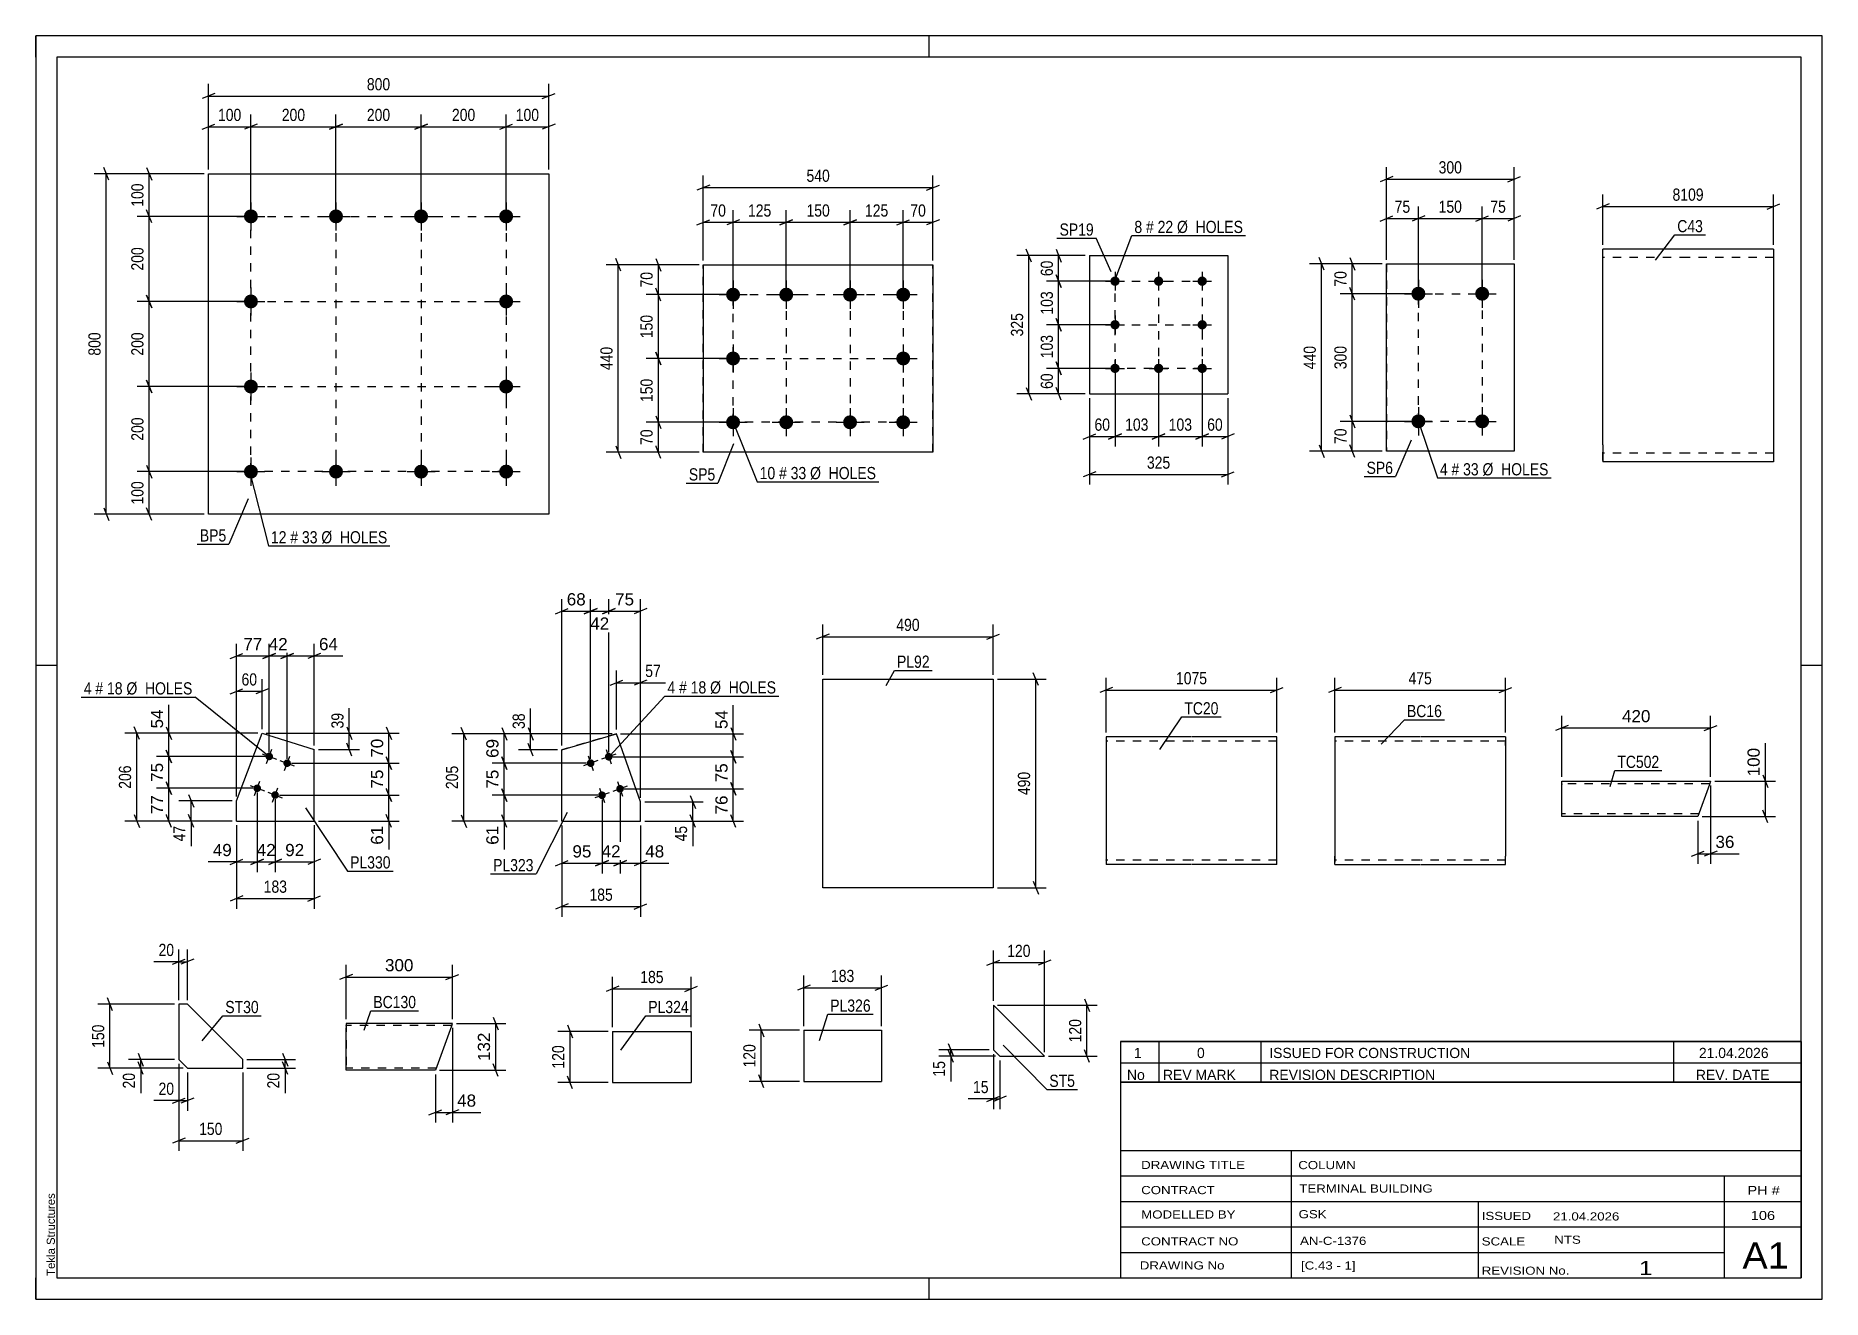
# Paper-space layout 'Layout1' of a CAD drawing. Header units: millimetres. Extents: x 0 to 420, y 0 to 297.
# The model-space entities are those that its viewports show. They can reach past a viewport. Long polylines and large blocks are cut down to what shows.
import ezdxf

# ---------------------------------------------------------------- set-up
doc = ezdxf.new("R2010")
doc.units = ezdxf.units.MM
doc.linetypes.add('DXK_LINE_DOT2', pattern=[3.9198, 1.9599, -1.9599])
doc.layers.add('Viewport layer', color=7, linetype='Continuous', plot=False)
doc.styles.add('Arial', font='ARIAL.TTF', dxfattribs={"height": 0.2})
doc.styles.add('Arial Narrow', font='ARIALN.TTF', dxfattribs={"height": 0.2})

# ---------------------------------------------------------------- blocks, each defined once
blk = doc.blocks.new('Unknown-284928470-1132')
at = {"color": 5, "linetype": 'Continuous'}
for p, q in [((420, 297), (0, 297)), ((0, 297), (0, 0)), ((0, 292), (0, 297)), ((210, 292), (210, 297)), ((420, 0), (420, 297)), ((415, 292), (5, 292)), ((5, 292), (5, 5)), ((415, 5), (415, 292)), ((5, 149), (0, 149)), ((420, 149), (415, 149)), ((0, 0), (0, 5)), ((5, 5), (415, 5)), ((210, 0), (210, 5)), ((0, 0), (420, 0))]:
    blk.add_line(p, q, dxfattribs=at)
at = {"color": 174, "linetype": 'Continuous', "style": 'Arial'}
blk.add_text('Tekla Structures', height=1.9102, rotation=90, dxfattribs=at).set_placement((4.5, 5.5))
blk = doc.blocks.new('Part-284928470-1813 - 1797')
at = {"color": 2, "linetype": 'Continuous'}
for p, q in [((317.55, 199.36), (317.55, 243.36)), ((317.55, 243.36), (317.55, 243.36)), ((317.55, 243.36), (347.55, 243.36)), ((347.55, 243.36), (347.55, 199.36)), ((317.55, 199.36), (317.55, 199.36)), ((347.55, 199.36), (317.55, 199.36))]:
    blk.add_line(p, q, dxfattribs=at)
at = {"color": 7, "linetype": 'DXK_LINE_DOT2'}
for p, q in [((317.55, 243.36), (317.55, 199.36)), ((347.55, 243.36), (347.55, 243.36)), ((347.55, 243.36), (347.55, 199.36)), ((347.55, 199.36), (347.55, 199.36))]:
    blk.add_line(p, q, dxfattribs=at)
blk = doc.blocks.new('Bolt-284928470-1846 - 1797')
at = {"linetype": 'Continuous'}
for points in [[(325.05, 238.01, -1), (325.05, 234.71, -1)], [(340.05, 238.01, -1), (340.05, 234.71, -1)], [(325.05, 208.01, -1), (325.05, 204.71, -1)], [(340.05, 208.01, -1), (340.05, 204.71, -1)]]:
    blk.add_hatch(color=1, dxfattribs=at).paths.add_polyline_path(points)
at = {"color": 1, "linetype": 'Continuous'}
for p, q in [((325.05, 239.66), (325.05, 233.06)), ((340.05, 239.66), (340.05, 233.06)), ((321.75, 236.36), (328.35, 236.36)), ((336.75, 236.36), (343.35, 236.36)), ((321.75, 206.36), (328.35, 206.36)), ((325.05, 209.66), (325.05, 203.06)), ((336.75, 206.36), (343.35, 206.36)), ((340.05, 209.66), (340.05, 203.06))]:
    blk.add_line(p, q, dxfattribs=at)
blk = doc.blocks.new('Part-284928470-1490 - 1474')
at = {"color": 2, "linetype": 'Continuous'}
for p, q in [((35.65, 69.33), (33.65, 69.33)), ((33.65, 69.33), (33.65, 56.33)), ((48.65, 56.33), (35.65, 69.33)), ((33.65, 56.33), (35.65, 54.33)), ((48.65, 54.33), (48.65, 56.33)), ((35.65, 54.33), (48.65, 54.33))]:
    blk.add_line(p, q, dxfattribs=at)
blk = doc.blocks.new('Part-284928470-1961 - 1945')
at = {"color": 2, "linetype": 'Continuous'}
for p, q in [((156.94, 243.14), (156.94, 199.14)), ((156.94, 243.14), (210.94, 243.14)), ((210.94, 243.14), (210.94, 199.14)), ((210.94, 199.14), (156.94, 199.14))]:
    blk.add_line(p, q, dxfattribs=at)
at = {"color": 7, "linetype": 'DXK_LINE_DOT2'}
for p, q in [((156.94, 199.14), (156.94, 243.14)), ((210.94, 199.14), (210.94, 243.14))]:
    blk.add_line(p, q, dxfattribs=at)
blk = doc.blocks.new('Bolt-284928470-1994 - 1945')
at = {"linetype": 'Continuous'}
for points in [[(163.94, 237.79, -1), (163.94, 234.49, -1)], [(176.44, 237.79, -1), (176.44, 234.49, -1)], [(191.44, 237.79, -1), (191.44, 234.49, -1)], [(203.94, 237.79, -1), (203.94, 234.49, -1)], [(163.94, 222.79, -1), (163.94, 219.49, -1)], [(203.94, 222.79, -1), (203.94, 219.49, -1)], [(163.94, 207.79, -1), (163.94, 204.49, -1)], [(176.44, 207.79, -1), (176.44, 204.49, -1)], [(191.44, 207.79, -1), (191.44, 204.49, -1)], [(203.94, 207.79, -1), (203.94, 204.49, -1)]]:
    blk.add_hatch(color=1, dxfattribs=at).paths.add_polyline_path(points)
at = {"color": 1, "linetype": 'Continuous'}
for p, q in [((163.94, 239.44), (163.94, 232.84)), ((176.44, 239.44), (176.44, 232.84)), ((191.44, 239.44), (191.44, 232.84)), ((203.94, 239.44), (203.94, 232.84)), ((160.64, 236.14), (167.24, 236.14)), ((173.14, 236.14), (179.74, 236.14)), ((188.14, 236.14), (194.74, 236.14)), ((200.64, 236.14), (207.24, 236.14)), ((163.94, 224.44), (163.94, 217.84)), ((203.94, 224.44), (203.94, 217.84)), ((160.64, 221.14), (167.24, 221.14)), ((200.64, 221.14), (207.24, 221.14)), ((160.64, 206.14), (167.24, 206.14)), ((163.94, 209.44), (163.94, 202.84)), ((173.14, 206.14), (179.74, 206.14)), ((176.44, 209.44), (176.44, 202.84)), ((188.14, 206.14), (194.74, 206.14)), ((191.44, 209.44), (191.44, 202.84)), ((200.64, 206.14), (207.24, 206.14)), ((203.94, 209.44), (203.94, 202.84))]:
    blk.add_line(p, q, dxfattribs=at)
blk = doc.blocks.new('Part-284928470-1584 - 1568')
at = {"color": 2, "linetype": 'Continuous'}
for p, q in [((72.95, 64.84), (72.95, 64.84)), ((72.95, 64.84), (72.95, 63.84)), ((97.95, 64.84), (72.95, 64.84)), ((72.95, 54.84), (72.95, 63.84)), ((97.73, 64.22), (93.95, 53.84)), ((97.92, 64.76), (97.73, 64.22)), ((97.95, 64.84), (97.92, 64.76)), ((72.95, 54.13), (72.95, 54.84)), ((72.95, 53.91), (72.95, 54.13)), ((72.95, 53.84), (72.95, 53.91)), ((72.95, 53.84), (72.95, 53.84)), ((93.95, 53.84), (72.95, 53.84))]:
    blk.add_line(p, q, dxfattribs=at)
at = {"color": 7, "linetype": 'DXK_LINE_DOT2'}
for p, q in [((72.95, 64.84), (72.95, 53.84)), ((72.95, 64.84), (72.95, 64.84)), ((72.95, 64.34), (72.95, 64.34)), ((97.77, 64.34), (72.95, 64.34)), ((72.95, 64.3), (72.95, 64.34)), ((72.95, 64.22), (72.95, 64.3)), ((72.95, 64.19), (72.95, 64.22)), ((97.73, 64.22), (97.84, 64.54)), ((72.95, 54.45), (72.95, 54.84)), ((72.95, 54.34), (72.95, 54.34)), ((94.13, 54.34), (72.95, 54.34)), ((72.95, 53.84), (72.95, 53.84))]:
    blk.add_line(p, q, dxfattribs=at)
blk = doc.blocks.new('Part-284928470-1241 - 1223')
at = {"color": 2, "linetype": 'Continuous'}
for p, q in [((271.67, 132.2), (251.67, 132.2)), ((251.67, 132.2), (251.67, 102.2)), ((291.77, 132.19), (271.77, 132.19)), ((291.77, 130.19), (291.77, 132.19)), ((291.77, 102.19), (291.77, 130.19)), ((271.67, 102.2), (251.67, 102.2)), ((291.77, 102.19), (271.77, 102.19))]:
    blk.add_line(p, q, dxfattribs=at)
at = {"color": 7, "linetype": 'DXK_LINE_DOT2'}
for p, q in [((271.67, 131.2), (251.67, 131.2)), ((291.77, 131.19), (271.77, 131.19)), ((291.77, 130.19), (291.77, 132.04)), ((251.67, 103.2), (251.67, 103.27)), ((271.67, 103.2), (251.67, 103.2)), ((291.77, 103.19), (271.77, 103.19)), ((291.77, 103.19), (291.77, 103.27))]:
    blk.add_line(p, q, dxfattribs=at)
blk = doc.blocks.new('Part-284928470-1287 - 1271')
at = {"color": 2, "linetype": 'Continuous'}
for p, q in [((325.42, 132.19), (305.42, 132.19)), ((305.42, 132.19), (305.42, 104.19)), ((345.52, 132.19), (325.52, 132.19)), ((345.52, 132.19), (345.52, 131.61)), ((345.52, 131.61), (345.52, 130.19)), ((345.52, 130.19), (345.52, 104.19)), ((305.42, 104.19), (305.42, 102.78)), ((305.42, 102.19), (305.42, 102.78)), ((305.42, 102.19), (325.42, 102.19)), ((325.52, 102.19), (345.52, 102.19)), ((345.52, 102.19), (345.52, 104.19))]:
    blk.add_line(p, q, dxfattribs=at)
at = {"color": 7, "linetype": 'DXK_LINE_DOT2'}
for p, q in [((325.42, 131.19), (305.42, 131.19)), ((345.52, 131.19), (325.52, 131.19)), ((345.52, 131.61), (345.52, 131.19)), ((345.52, 130.19), (345.52, 130.96)), ((305.42, 102.78), (305.42, 104.19)), ((305.42, 103.19), (305.42, 103.27)), ((305.42, 103.19), (305.42, 103.27)), ((325.42, 103.19), (305.42, 103.19)), ((345.52, 103.19), (325.52, 103.19)), ((345.52, 103.27), (345.52, 103.81)), ((345.52, 103.19), (345.52, 103.27))]:
    blk.add_line(p, q, dxfattribs=at)
blk = doc.blocks.new('Bolt-284928470-1694 - 1645')
at = {"linetype": 'Continuous'}
for points in [[(253.73, 240.41, -1), (253.73, 238.21, -1)], [(263.98, 240.41, -1), (263.98, 238.21, -1)], [(274.23, 240.41, -1), (274.23, 238.21, -1)], [(253.73, 230.16, -1), (253.73, 227.96, -1)], [(274.23, 230.16, -1), (274.23, 227.96, -1)], [(253.73, 219.91, -1), (253.73, 217.71, -1)], [(263.98, 219.91, -1), (263.98, 217.71, -1)], [(274.23, 219.91, -1), (274.23, 217.71, -1)]]:
    blk.add_hatch(color=1, dxfattribs=at).paths.add_polyline_path(points)
at = {"color": 1, "linetype": 'Continuous'}
for p, q in [((253.73, 241.51), (253.73, 237.11)), ((263.98, 241.51), (263.98, 237.11)), ((274.23, 241.51), (274.23, 237.11)), ((251.53, 239.31), (255.93, 239.31)), ((261.78, 239.31), (266.18, 239.31)), ((272.03, 239.31), (276.43, 239.31)), ((253.73, 231.26), (253.73, 226.86)), ((274.23, 231.26), (274.23, 226.86)), ((251.53, 229.06), (255.93, 229.06)), ((272.03, 229.06), (276.43, 229.06)), ((251.53, 218.81), (255.93, 218.81)), ((253.73, 221.01), (253.73, 216.61)), ((261.78, 218.81), (266.18, 218.81)), ((263.98, 221.01), (263.98, 216.61)), ((272.03, 218.81), (276.43, 218.81)), ((274.23, 221.01), (274.23, 216.61))]:
    blk.add_line(p, q, dxfattribs=at)
blk = doc.blocks.new('Part-284928470-1661 - 1645')
at = {"color": 2, "linetype": 'Continuous'}
for p, q in [((247.73, 245.31), (247.73, 212.81)), ((247.73, 245.31), (280.23, 245.31)), ((280.23, 245.31), (280.23, 212.81)), ((247.73, 212.81), (280.23, 212.81))]:
    blk.add_line(p, q, dxfattribs=at)
blk = doc.blocks.new('Part-284928470-1321 - 1305')
at = {"color": 2, "linetype": 'Continuous'}
for p, q in [((40.59, 184.54), (40.59, 264.54)), ((40.59, 264.54), (120.59, 264.54)), ((120.59, 264.54), (120.59, 184.54)), ((120.59, 184.54), (40.59, 184.54))]:
    blk.add_line(p, q, dxfattribs=at)
blk = doc.blocks.new('Bolt-284928470-1354 - 1305')
at = {"linetype": 'Continuous'}
for points in [[(50.59, 256.19, -1), (50.59, 252.89, -1)], [(70.59, 256.19, -1), (70.59, 252.89, -1)], [(90.59, 256.19, -1), (90.59, 252.89, -1)], [(110.59, 256.19, -1), (110.59, 252.89, -1)], [(50.59, 236.19, -1), (50.59, 232.89, -1)], [(110.59, 236.19, -1), (110.59, 232.89, -1)], [(50.59, 216.19, -1), (50.59, 212.89, -1)], [(110.59, 216.19, -1), (110.59, 212.89, -1)], [(50.59, 196.19, -1), (50.59, 192.89, -1)], [(70.59, 196.19, -1), (70.59, 192.89, -1)], [(90.59, 196.19, -1), (90.59, 192.89, -1)], [(110.59, 196.19, -1), (110.59, 192.89, -1)]]:
    blk.add_hatch(color=1, dxfattribs=at).paths.add_polyline_path(points)
at = {"color": 1, "linetype": 'Continuous'}
for p, q in [((50.59, 257.84), (50.59, 251.24)), ((70.59, 257.84), (70.59, 251.24)), ((90.59, 257.84), (90.59, 251.24)), ((110.59, 257.84), (110.59, 251.24)), ((47.29, 254.54), (53.89, 254.54)), ((67.29, 254.54), (73.89, 254.54)), ((87.29, 254.54), (93.89, 254.54)), ((107.29, 254.54), (113.89, 254.54)), ((50.59, 237.84), (50.59, 231.24)), ((110.59, 237.84), (110.59, 231.24)), ((47.29, 234.54), (53.89, 234.54)), ((107.29, 234.54), (113.89, 234.54)), ((47.29, 214.54), (53.89, 214.54)), ((50.59, 217.84), (50.59, 211.24)), ((107.29, 214.54), (113.89, 214.54)), ((110.59, 217.84), (110.59, 211.24)), ((50.59, 197.84), (50.59, 191.24)), ((70.59, 197.84), (70.59, 191.24)), ((90.59, 197.84), (90.59, 191.24)), ((110.59, 197.84), (110.59, 191.24)), ((47.29, 194.54), (53.89, 194.54)), ((67.29, 194.54), (73.89, 194.54)), ((87.29, 194.54), (93.89, 194.54)), ((107.29, 194.54), (113.89, 194.54))]:
    blk.add_line(p, q, dxfattribs=at)
blk = doc.blocks.new('Part-284928470-2120 - 2104')
at = {"color": 2, "linetype": 'Continuous'}
for p, q in [((225.13, 69.12), (225.13, 58.62)), ((225.13, 69.12), (237.13, 57.12)), ((225.13, 58.62), (226.63, 57.12)), ((226.63, 57.12), (237.13, 57.12))]:
    blk.add_line(p, q, dxfattribs=at)
blk = doc.blocks.new('Part-284928470-2179 - 2163')
at = {"color": 2, "linetype": 'Continuous'}
for p, q in [((185.01, 96.74), (185.01, 145.74)), ((185.01, 145.74), (205.01, 145.74)), ((205.11, 145.74), (225.11, 145.74)), ((225.11, 145.74), (225.11, 96.74)), ((205.01, 96.74), (185.01, 96.74)), ((225.11, 96.74), (205.11, 96.74))]:
    blk.add_line(p, q, dxfattribs=at)
blk = doc.blocks.new('Part-284928470-2223 - 2207')
at = {"color": 2, "linetype": 'Continuous'}
for p, q in [((180.56, 63.22), (180.56, 51.22)), ((180.56, 63.22), (198.83, 63.22)), ((198.83, 63.22), (198.83, 51.22)), ((180.56, 51.22), (198.83, 51.22))]:
    blk.add_line(p, q, dxfattribs=at)
blk = doc.blocks.new('Part-284928470-2266 - 2250')
at = {"color": 2, "linetype": 'Continuous'}
for p, q in [((135.61, 62.97), (135.61, 50.97)), ((135.61, 62.97), (154.11, 62.97)), ((154.11, 62.97), (154.11, 50.97)), ((135.61, 50.97), (154.11, 50.97))]:
    blk.add_line(p, q, dxfattribs=at)
blk = doc.blocks.new('Part-284928470-2309 - 2293')
at = {"color": 2, "linetype": 'Continuous'}
for p, q in [((388.41, 246.87), (368.41, 246.87)), ((368.41, 200.87), (368.41, 246.87)), ((408.51, 246.87), (388.51, 246.87)), ((408.51, 246.87), (408.51, 196.87)), ((368.41, 200.87), (368.41, 196.87)), ((388.41, 196.87), (368.41, 196.87)), ((408.51, 196.87), (388.51, 196.87))]:
    blk.add_line(p, q, dxfattribs=at)
at = {"color": 7, "linetype": 'DXK_LINE_DOT2'}
for p, q in [((388.41, 244.87), (368.41, 244.87)), ((408.51, 244.87), (388.51, 244.87)), ((368.41, 197.18), (368.41, 200.87)), ((388.41, 198.87), (368.41, 198.87)), ((408.51, 198.87), (388.51, 198.87))]:
    blk.add_line(p, q, dxfattribs=at)
blk = doc.blocks.new('Part-284928470-2344 - 2328')
at = {"color": 2, "linetype": 'Continuous'}
for p, q in [((47.2, 117.14), (53.21, 133.04)), ((53.21, 133.04), (65.47, 129.19)), ((65.47, 112.41), (65.47, 129.19)), ((47.2, 112.41), (47.2, 117.14)), ((47.2, 112.41), (65.47, 112.41))]:
    blk.add_line(p, q, dxfattribs=at)
blk = doc.blocks.new('Bolt-284928470-2377 - 2328')
at = {"linetype": 'Continuous'}
for points in [[(55.21, 128.44, -1), (54.58, 126.75, -1)], [(59.42, 126.84, -1), (58.79, 125.16, -1)], [(52.38, 120.95, -1), (51.75, 119.27, -1)], [(56.59, 119.36, -1), (55.96, 117.68, -1)]]:
    blk.add_hatch(color=1, dxfattribs=at).paths.add_polyline_path(points)
at = {"color": 1, "linetype": 'Continuous'}
for p, q in [((53.21, 128.23), (56.58, 126.96)), ((54.26, 125.91), (55.53, 129.28)), ((57.42, 126.64), (60.79, 125.37)), ((58.47, 124.32), (59.74, 127.69)), ((50.38, 120.75), (53.75, 119.48)), ((51.43, 118.43), (52.7, 121.8)), ((54.59, 119.16), (57.96, 117.88)), ((55.64, 116.84), (56.91, 120.2))]:
    blk.add_line(p, q, dxfattribs=at)
blk = doc.blocks.new('Part-284928470-2538 - 2522')
at = {"color": 2, "linetype": 'Continuous'}
for p, q in [((123.67, 129.17), (136.51, 132.92)), ((142.17, 116.89), (136.51, 132.92)), ((123.67, 112.4), (123.67, 129.17)), ((142.17, 112.4), (142.17, 116.89)), ((123.67, 112.4), (142.17, 112.4))]:
    blk.add_line(p, q, dxfattribs=at)
at = {"color": 7, "linetype": 'DXK_LINE_DOT2'}
for p, q in [((136.51, 132.92), (123.67, 129.17)), ((123.67, 112.4), (142.17, 112.4))]:
    blk.add_line(p, q, dxfattribs=at)
blk = doc.blocks.new('Bolt-284928470-2543 - 2522')
at = {"linetype": 'Continuous'}
for points in [[(130.18, 126.87), (130.37, 126.91), (130.56, 126.91), (130.74, 126.87), (130.91, 126.8), (131.06, 126.69), (131.19, 126.55), (131.29, 126.38), (131.34, 126.21), (131.36, 126.02), (131.34, 125.83), (131.29, 125.65), (131.19, 125.49), (131.07, 125.35), (130.92, 125.24), (130.74, 125.16), (130.56, 125.12), (130.37, 125.12), (130.19, 125.16), (130.02, 125.24), (129.86, 125.35), (129.74, 125.49), (129.64, 125.65), (129.58, 125.83), (129.56, 126.01), (129.58, 126.2), (129.64, 126.38), (129.73, 126.54), (129.86, 126.68), (130.01, 126.8)], [(134.43, 128.37), (134.61, 128.41), (134.8, 128.41), (134.98, 128.37), (135.16, 128.3), (135.31, 128.19), (135.43, 128.05), (135.53, 127.88), (135.59, 127.7), (135.61, 127.52), (135.59, 127.33), (135.53, 127.15), (135.44, 126.99), (135.31, 126.85), (135.16, 126.74), (134.99, 126.66), (134.8, 126.62), (134.61, 126.62), (134.43, 126.66), (134.26, 126.73), (134.11, 126.85), (133.98, 126.98), (133.89, 127.15), (133.83, 127.33), (133.81, 127.51), (133.83, 127.7), (133.88, 127.88), (133.98, 128.04), (134.1, 128.18), (134.26, 128.29)], [(132.85, 119.33), (133.03, 119.37), (133.22, 119.37), (133.4, 119.33), (133.58, 119.25), (133.73, 119.14), (133.85, 119), (133.95, 118.84), (134.01, 118.66), (134.03, 118.48), (134.01, 118.29), (133.95, 118.11), (133.86, 117.95), (133.73, 117.81), (133.58, 117.69), (133.41, 117.62), (133.22, 117.58), (133.04, 117.58), (132.85, 117.62), (132.68, 117.69), (132.53, 117.8), (132.4, 117.94), (132.31, 118.11), (132.25, 118.28), (132.23, 118.47), (132.25, 118.66), (132.3, 118.84), (132.4, 119), (132.52, 119.14), (132.68, 119.25)], [(137.09, 120.83), (137.27, 120.87), (137.46, 120.87), (137.65, 120.83), (137.82, 120.75), (137.97, 120.64), (138.1, 120.5), (138.19, 120.34), (138.25, 120.16), (138.27, 119.97), (138.25, 119.79), (138.19, 119.61), (138.1, 119.44), (137.97, 119.3), (137.82, 119.19), (137.65, 119.12), (137.47, 119.08), (137.28, 119.08), (137.09, 119.12), (136.92, 119.19), (136.77, 119.3), (136.64, 119.44), (136.55, 119.6), (136.49, 119.78), (136.47, 119.97), (136.49, 120.16), (136.55, 120.34), (136.64, 120.5), (136.77, 120.64), (136.92, 120.75)]]:
    blk.add_hatch(color=1, dxfattribs=at).paths.add_polyline_path(points)
at = {"color": 1, "linetype": 'Continuous'}
for p, q in [((132.16, 126.62), (128.77, 125.42)), ((129.86, 127.71), (131.06, 124.32)), ((136.4, 128.11), (133.01, 126.92)), ((134.11, 129.21), (135.31, 125.82)), ((134.82, 119.07), (131.43, 117.87)), ((132.53, 120.17), (133.73, 116.78)), ((139.07, 120.57), (135.67, 119.37)), ((136.77, 121.67), (137.97, 118.27))]:
    blk.add_line(p, q, dxfattribs=at)
blk = doc.blocks.new('Part-284928470-2702 - 2686')
at = {"color": 2, "linetype": 'Continuous'}
for p, q in [((358.76, 113.46), (358.76, 121.8)), ((358.76, 121.8), (393.76, 121.8)), ((393.46, 120.97), (390.73, 113.46)), ((393.76, 121.8), (393.46, 120.97)), ((390.73, 113.46), (358.76, 113.46))]:
    blk.add_line(p, q, dxfattribs=at)
at = {"color": 7, "linetype": 'DXK_LINE_DOT2'}
for p, q in [((393.52, 121.13), (358.76, 121.13)), ((358.76, 121.13), (358.76, 120.97)), ((390.97, 114.13), (358.76, 114.13)), ((358.76, 113.46), (358.76, 113.85))]:
    blk.add_line(p, q, dxfattribs=at)
blk = doc.blocks.new('Rectangle-284928470-1931 - 1797')
at = {"color": 1, "linetype": 'DXK_LINE_DOT2'}
blk.add_lwpolyline([(325.05, 236.36), (340.05, 236.36), (340.05, 206.36), (325.05, 206.36), (325.05, 236.36)], close=True, dxfattribs=at)
blk = doc.blocks.new('Rectangle-284928470-2090 - 1945')
at = {"color": 1, "linetype": 'DXK_LINE_DOT2'}
blk.add_lwpolyline([(163.94, 236.14), (203.94, 236.14), (203.94, 206.14), (163.94, 206.14), (163.94, 236.14)], close=True, dxfattribs=at)
blk = doc.blocks.new('Rectangle-284928470-1783 - 1645')
at = {"color": 1, "linetype": 'DXK_LINE_DOT2'}
blk.add_lwpolyline([(253.73, 239.31), (274.23, 239.31), (274.23, 218.81), (253.73, 218.81), (253.73, 239.31)], close=True, dxfattribs=at)
blk = doc.blocks.new('Rectangle-284928470-1460 - 1305')
at = {"color": 1, "linetype": 'DXK_LINE_DOT2'}
blk.add_lwpolyline([(50.59, 254.54), (110.59, 254.54), (110.59, 194.54), (50.59, 194.54), (50.59, 254.54)], close=True, dxfattribs=at)
blk = doc.blocks.new('Line-284928470-2069 - 1945')
at = {"color": 1, "linetype": 'DXK_LINE_DOT2'}
blk.add_line((176.44, 236.14), (176.44, 206.14), dxfattribs=at)
blk = doc.blocks.new('Line-284928470-1767 - 1645')
at = {"color": 1, "linetype": 'DXK_LINE_DOT2'}
blk.add_line((263.98, 239.31), (263.98, 218.81), dxfattribs=at)
blk = doc.blocks.new('Line-284928470-1431 - 1305')
at = {"color": 1, "linetype": 'DXK_LINE_DOT2'}
blk.add_line((70.59, 254.54), (70.59, 194.54), dxfattribs=at)
blk = doc.blocks.new('Line-284928470-2076 - 1945')
at = {"color": 1, "linetype": 'DXK_LINE_DOT2'}
blk.add_line((191.44, 236.14), (191.44, 206.14), dxfattribs=at)
blk = doc.blocks.new('Line-284928470-1776 - 1645')
at = {"color": 1, "linetype": 'DXK_LINE_DOT2'}
blk.add_line((253.73, 229.06), (274.23, 229.06), dxfattribs=at)
blk = doc.blocks.new('Line-284928470-1439 - 1305')
at = {"color": 1, "linetype": 'DXK_LINE_DOT2'}
blk.add_line((90.59, 254.54), (90.59, 194.54), dxfattribs=at)
blk = doc.blocks.new('Line-284928470-2083 - 1945')
at = {"color": 1, "linetype": 'DXK_LINE_DOT2'}
blk.add_line((163.94, 221.14), (203.94, 221.14), dxfattribs=at)
blk = doc.blocks.new('Line-284928470-1446 - 1305')
at = {"color": 1, "linetype": 'DXK_LINE_DOT2'}
blk.add_line((50.59, 234.54), (110.59, 234.54), dxfattribs=at)
blk = doc.blocks.new('Line-284928470-1453 - 1305')
at = {"color": 1, "linetype": 'DXK_LINE_DOT2'}
blk.add_line((50.59, 214.54), (110.59, 214.54), dxfattribs=at)
blk = doc.blocks.new('StraightDimension-284928470-1858 - 1797')
at = {"color": 7, "linetype": 'Continuous'}
for p, q in [((324.05, 236.36), (306.66, 236.36)), ((310.11, 234.86), (308.91, 237.86)), ((309.51, 206.36), (309.51, 236.36)), ((324.05, 206.36), (306.66, 206.36)), ((308.91, 207.86), (310.11, 204.86))]:
    blk.add_line(p, q, dxfattribs=at)
at = {"color": 0}
blk.add_wipeout([(308.76, 224.7), (304.56, 224.7), (304.56, 218.01), (308.76, 218.01)], dxfattribs=at)
at = {"color": 3, "style": 'Arial Narrow'}
blk.add_text('300', height=2.863, rotation=90.0002, dxfattribs=at).set_placement((308.16, 218.61))
blk = doc.blocks.new('StraightDimension-284928470-1910 - 1797')
at = {"color": 7, "linetype": 'Continuous'}
for p, q in [((317.55, 244.36), (317.55, 256.89)), ((325.05, 237.36), (325.05, 256.89)), ((316.05, 253.44), (319.05, 254.64)), ((317.55, 254.04), (325.05, 254.04)), ((326.55, 254.64), (323.55, 253.44))]:
    blk.add_line(p, q, dxfattribs=at)
at = {"color": 0}
blk.add_wipeout([(323.73, 254.79), (323.73, 258.99), (318.87, 258.99), (318.87, 254.79)], dxfattribs=at)
at = {"color": 3, "style": 'Arial Narrow'}
blk.add_text('75', height=2.863, dxfattribs=at).set_placement((319.47, 255.39))
blk = doc.blocks.new('StraightDimension-284928470-1848 - 1797')
at = {"color": 7, "linetype": 'Continuous'}
for p, q in [((324.05, 206.36), (306.66, 206.36)), ((308.91, 207.86), (310.11, 204.86)), ((309.51, 199.36), (309.51, 206.36)), ((316.55, 199.36), (306.66, 199.36)), ((310.11, 197.86), (308.91, 200.86))]:
    blk.add_line(p, q, dxfattribs=at)
at = {"color": 0}
blk.add_wipeout([(308.76, 205.28), (304.56, 205.28), (304.56, 200.43), (308.76, 200.43)], dxfattribs=at)
at = {"color": 3, "style": 'Arial Narrow'}
blk.add_text('70', height=2.863, rotation=90.0002, dxfattribs=at).set_placement((308.16, 201.03))
blk = doc.blocks.new('StraightDimension-284928470-1868 - 1797')
at = {"color": 7, "linetype": 'Continuous'}
for p, q in [((308.91, 244.86), (310.11, 241.86)), ((316.55, 243.36), (306.66, 243.36)), ((309.51, 236.36), (309.51, 243.36)), ((324.05, 236.36), (306.66, 236.36)), ((310.11, 234.86), (308.91, 237.86))]:
    blk.add_line(p, q, dxfattribs=at)
at = {"color": 0}
blk.add_wipeout([(308.76, 242.28), (304.56, 242.28), (304.56, 237.43), (308.76, 237.43)], dxfattribs=at)
at = {"color": 3, "style": 'Arial Narrow'}
blk.add_text('70', height=2.863, rotation=90.0002, dxfattribs=at).set_placement((308.16, 238.03))
blk = doc.blocks.new('StraightDimension-284928470-1879 - 1797')
at = {"color": 7, "linetype": 'Continuous'}
for p, q in [((302.89, 241.86), (301.69, 244.86)), ((316.55, 243.36), (299.44, 243.36)), ((302.29, 199.36), (302.29, 243.36)), ((316.55, 199.36), (299.44, 199.36)), ((301.69, 200.86), (302.89, 197.86))]:
    blk.add_line(p, q, dxfattribs=at)
at = {"color": 0}
blk.add_wipeout([(301.54, 224.7), (297.34, 224.7), (297.34, 218.01), (301.54, 218.01)], dxfattribs=at)
at = {"color": 3, "style": 'Arial Narrow'}
blk.add_text('440', height=2.863, rotation=90.0002, dxfattribs=at).set_placement((300.94, 218.61))
blk = doc.blocks.new('StraightDimension-284928470-1890 - 1797')
at = {"color": 7, "linetype": 'Continuous'}
for p, q in [((340.05, 237.36), (340.05, 256.89)), ((347.55, 244.36), (347.55, 256.89)), ((338.55, 253.44), (341.55, 254.64)), ((340.05, 254.04), (347.55, 254.04)), ((349.05, 254.64), (346.05, 253.44))]:
    blk.add_line(p, q, dxfattribs=at)
at = {"color": 0}
blk.add_wipeout([(346.23, 254.79), (346.23, 258.99), (341.37, 258.99), (341.37, 254.79)], dxfattribs=at)
at = {"color": 3, "style": 'Arial Narrow'}
blk.add_text('75', height=2.863, dxfattribs=at).set_placement((341.97, 255.39))
blk = doc.blocks.new('StraightDimension-284928470-1900 - 1797')
at = {"color": 7, "linetype": 'Continuous'}
for p, q in [((325.05, 237.36), (325.05, 256.89)), ((340.05, 237.36), (340.05, 256.89)), ((326.55, 254.64), (323.55, 253.44)), ((325.05, 254.04), (340.05, 254.04)), ((338.55, 253.44), (341.55, 254.64))]:
    blk.add_line(p, q, dxfattribs=at)
at = {"color": 0}
blk.add_wipeout([(335.89, 254.79), (335.89, 258.99), (329.21, 258.99), (329.21, 254.79)], dxfattribs=at)
at = {"color": 3, "style": 'Arial Narrow'}
blk.add_text('150', height=2.863, dxfattribs=at).set_placement((329.81, 255.39))
blk = doc.blocks.new('StraightDimension-284928470-1921 - 1797')
at = {"color": 7, "linetype": 'Continuous'}
for p, q in [((317.55, 244.36), (317.55, 266.13)), ((347.55, 244.36), (347.55, 266.13)), ((319.05, 263.88), (316.05, 262.68)), ((317.55, 263.28), (347.55, 263.28)), ((346.05, 262.68), (349.05, 263.88))]:
    blk.add_line(p, q, dxfattribs=at)
at = {"color": 0}
blk.add_wipeout([(335.89, 264.03), (335.89, 268.23), (329.21, 268.23), (329.21, 264.03)], dxfattribs=at)
at = {"color": 3, "style": 'Arial Narrow'}
blk.add_text('300', height=2.863, dxfattribs=at).set_placement((329.81, 264.63))
blk = doc.blocks.new('StraightDimension-284928470-1540 - 1474')
at = {"color": 7, "linetype": 'Continuous'}
for p, q in [((33.65, 55.33), (33.65, 34.87)), ((48.65, 53.33), (48.65, 34.87)), ((35.15, 37.87), (32.15, 36.67)), ((47.15, 36.67), (50.15, 37.87)), ((33.65, 37.27), (48.65, 37.27))]:
    blk.add_line(p, q, dxfattribs=at)
at = {"color": 0}
blk.add_wipeout([(44.49, 38.02), (44.49, 42.22), (37.81, 42.22), (37.81, 38.02)], dxfattribs=at)
at = {"color": 3, "style": 'Arial Narrow'}
blk.add_text('150', height=2.863, dxfattribs=at).set_placement((38.41, 38.62))
blk = doc.blocks.new('StraightDimension-284928470-1547 - 1474')
at = {"color": 7, "linetype": 'Continuous'}
for p, q in [((32.65, 69.33), (14.6, 69.33)), ((18.05, 67.83), (16.85, 70.83)), ((17.45, 54.33), (17.45, 69.33)), ((16.85, 55.83), (18.05, 52.83)), ((34.65, 54.33), (14.6, 54.33))]:
    blk.add_line(p, q, dxfattribs=at)
at = {"color": 0}
blk.add_wipeout([(16.7, 65.18), (12.5, 65.18), (12.5, 58.49), (16.7, 58.49)], dxfattribs=at)
at = {"color": 3, "style": 'Arial Narrow'}
blk.add_text('150', height=2.863, rotation=90.0002, dxfattribs=at).set_placement((16.1, 59.09))
blk = doc.blocks.new('StraightDimension-284928470-1508 - 1474')
at = {"color": 7, "linetype": 'Continuous'}
for p, q in [((33.65, 55.33), (33.65, 44.3)), ((35.65, 53.33), (35.65, 44.3)), ((32.15, 46.1), (35.15, 47.3)), ((33.65, 46.7), (35.65, 46.7)), ((37.15, 47.3), (34.15, 46.1))]:
    blk.add_line(p, q, dxfattribs=at)
at = {"color": 0}
blk.add_wipeout([(33.13, 47.45), (33.13, 51.65), (28.27, 51.65), (28.27, 47.45)], dxfattribs=at)
at = {"color": 7, "linetype": 'Continuous'}
blk.add_line((33.65, 46.7), (27.75, 46.7), dxfattribs=at)
blk.add_line((33.65, 46.7), (27.75, 46.7), dxfattribs=at)
at = {"color": 3, "style": 'Arial Narrow'}
blk.add_text('20', height=2.863, dxfattribs=at).set_placement((28.87, 48.05))
blk = doc.blocks.new('StraightDimension-284928470-1492 - 1474')
at = {"color": 7, "linetype": 'Continuous'}
for p, q in [((32.15, 78.73), (35.15, 79.93)), ((33.65, 70.33), (33.65, 82.18)), ((37.15, 79.93), (34.15, 78.73)), ((35.65, 70.33), (35.65, 82.18)), ((33.65, 79.33), (35.65, 79.33))]:
    blk.add_line(p, q, dxfattribs=at)
at = {"color": 0}
blk.add_wipeout([(33.13, 80.08), (33.13, 84.28), (28.27, 84.28), (28.27, 80.08)], dxfattribs=at)
at = {"color": 7, "linetype": 'Continuous'}
blk.add_line((33.65, 79.33), (27.75, 79.33), dxfattribs=at)
blk.add_line((33.65, 79.33), (27.75, 79.33), dxfattribs=at)
at = {"color": 3, "style": 'Arial Narrow'}
blk.add_text('20', height=2.863, dxfattribs=at).set_placement((28.87, 80.68))
blk = doc.blocks.new('StraightDimension-284928470-1529 - 1474')
at = {"color": 7, "linetype": 'Continuous'}
for p, q in [((32.65, 56.33), (21.83, 56.33)), ((24.08, 57.83), (25.28, 54.83)), ((25.28, 52.83), (24.08, 55.83)), ((24.68, 54.33), (24.68, 56.33)), ((34.65, 54.33), (21.83, 54.33))]:
    blk.add_line(p, q, dxfattribs=at)
at = {"color": 0}
blk.add_wipeout([(23.93, 53.81), (19.73, 53.81), (19.73, 48.95), (23.93, 48.95)], dxfattribs=at)
at = {"color": 7, "linetype": 'Continuous'}
blk.add_line((24.68, 54.33), (24.68, 48.43), dxfattribs=at)
blk.add_line((24.68, 54.33), (24.68, 48.43), dxfattribs=at)
at = {"color": 3, "style": 'Arial Narrow'}
blk.add_text('20', height=2.863, rotation=90.0002, dxfattribs=at).set_placement((23.33, 49.55))
blk = doc.blocks.new('StraightDimension-284928470-1521 - 1474')
at = {"color": 7, "linetype": 'Continuous'}
for p, q in [((49.65, 56.33), (61.05, 56.33)), ((58.05, 57.83), (59.25, 54.83)), ((59.25, 52.83), (58.05, 55.83)), ((58.65, 54.33), (58.65, 56.33)), ((49.65, 54.33), (61.05, 54.33))]:
    blk.add_line(p, q, dxfattribs=at)
at = {"color": 0}
blk.add_wipeout([(57.9, 53.81), (53.7, 53.81), (53.7, 48.95), (57.9, 48.95)], dxfattribs=at)
at = {"color": 7, "linetype": 'Continuous'}
blk.add_line((58.65, 54.33), (58.65, 48.43), dxfattribs=at)
blk.add_line((58.65, 54.33), (58.65, 48.43), dxfattribs=at)
at = {"color": 3, "style": 'Arial Narrow'}
blk.add_text('20', height=2.863, rotation=90.0002, dxfattribs=at).set_placement((57.3, 49.55))
blk = doc.blocks.new('StraightDimension-284928470-2021 - 1945')
at = {"color": 7, "linetype": 'Continuous'}
for p, q in [((137.55, 241.64), (136.35, 244.64)), ((155.94, 243.14), (134.1, 243.14)), ((136.95, 199.14), (136.95, 243.14)), ((155.94, 199.14), (134.1, 199.14)), ((136.35, 200.64), (137.55, 197.64))]:
    blk.add_line(p, q, dxfattribs=at)
at = {"color": 0}
blk.add_wipeout([(136.2, 224.49), (132, 224.49), (132, 217.8), (136.2, 217.8)], dxfattribs=at)
at = {"color": 3, "style": 'Arial Narrow'}
blk.add_text('440', height=2.863, rotation=90.0002, dxfattribs=at).set_placement((135.6, 218.4))
blk = doc.blocks.new('StraightDimension-284928470-3963 - 1945')
at = {"color": 7, "linetype": 'Continuous'}
for p, q in [((192.94, 253.74), (189.94, 252.54)), ((191.44, 237.14), (191.44, 255.99)), ((191.44, 253.14), (203.94, 253.14)), ((202.44, 252.54), (205.44, 253.74)), ((203.94, 237.14), (203.94, 255.99))]:
    blk.add_line(p, q, dxfattribs=at)
at = {"color": 0}
blk.add_wipeout([(201.03, 253.89), (201.03, 258.09), (194.35, 258.09), (194.35, 253.89)], dxfattribs=at)
at = {"color": 3, "style": 'Arial Narrow'}
blk.add_text('125', height=2.863, dxfattribs=at).set_placement((194.95, 254.49))
blk = doc.blocks.new('StraightDimension-284928470-1996 - 1945')
at = {"color": 7, "linetype": 'Continuous'}
for p, q in [((145.78, 244.64), (146.98, 241.64)), ((155.94, 243.14), (143.53, 243.14)), ((146.38, 236.14), (146.38, 243.14)), ((162.94, 236.14), (143.53, 236.14)), ((146.98, 234.64), (145.78, 237.64))]:
    blk.add_line(p, q, dxfattribs=at)
at = {"color": 0}
blk.add_wipeout([(145.63, 242.07), (141.43, 242.07), (141.43, 237.22), (145.63, 237.22)], dxfattribs=at)
at = {"color": 3, "style": 'Arial Narrow'}
blk.add_text('70', height=2.863, rotation=90.0002, dxfattribs=at).set_placement((145.03, 237.82))
blk = doc.blocks.new('StraightDimension-284928470-2006 - 1945')
at = {"color": 7, "linetype": 'Continuous'}
for p, q in [((162.94, 206.14), (143.53, 206.14)), ((145.78, 207.64), (146.98, 204.64)), ((146.38, 199.14), (146.38, 206.14)), ((155.94, 199.14), (143.53, 199.14)), ((146.98, 197.64), (145.78, 200.64))]:
    blk.add_line(p, q, dxfattribs=at)
at = {"color": 0}
blk.add_wipeout([(145.63, 205.07), (141.43, 205.07), (141.43, 200.22), (145.63, 200.22)], dxfattribs=at)
at = {"color": 3, "style": 'Arial Narrow'}
blk.add_text('70', height=2.863, rotation=90.0002, dxfattribs=at).set_placement((145.03, 200.82))
blk = doc.blocks.new('StraightDimension-284928470-2032 - 1945')
at = {"color": 7, "linetype": 'Continuous'}
for p, q in [((202.44, 252.54), (205.44, 253.74)), ((203.94, 237.14), (203.94, 255.99)), ((203.94, 253.14), (210.94, 253.14)), ((212.44, 253.74), (209.44, 252.54)), ((210.94, 244.14), (210.94, 255.99))]:
    blk.add_line(p, q, dxfattribs=at)
at = {"color": 0}
blk.add_wipeout([(209.87, 253.89), (209.87, 258.09), (205.01, 258.09), (205.01, 253.89)], dxfattribs=at)
at = {"color": 3, "style": 'Arial Narrow'}
blk.add_text('70', height=2.863, dxfattribs=at).set_placement((205.61, 254.49))
blk = doc.blocks.new('StraightDimension-284928470-2042 - 1945')
at = {"color": 7, "linetype": 'Continuous'}
for p, q in [((155.44, 252.54), (158.44, 253.74)), ((156.94, 244.14), (156.94, 255.99)), ((156.94, 253.14), (163.94, 253.14)), ((165.44, 253.74), (162.44, 252.54)), ((163.94, 237.14), (163.94, 255.99))]:
    blk.add_line(p, q, dxfattribs=at)
at = {"color": 0}
blk.add_wipeout([(162.87, 253.89), (162.87, 258.09), (158.01, 258.09), (158.01, 253.89)], dxfattribs=at)
at = {"color": 3, "style": 'Arial Narrow'}
blk.add_text('70', height=2.863, dxfattribs=at).set_placement((158.61, 254.49))
blk = doc.blocks.new('StraightDimension-284928470-2059 - 1945')
at = {"color": 7, "linetype": 'Continuous'}
for p, q in [((158.44, 261.91), (155.44, 260.71)), ((156.94, 244.14), (156.94, 264.16)), ((156.94, 261.31), (210.94, 261.31)), ((209.44, 260.71), (212.44, 261.91)), ((210.94, 244.14), (210.94, 264.16))]:
    blk.add_line(p, q, dxfattribs=at)
at = {"color": 0}
blk.add_wipeout([(187.28, 262.06), (187.28, 266.26), (180.6, 266.26), (180.6, 262.06)], dxfattribs=at)
at = {"color": 3, "style": 'Arial Narrow'}
blk.add_text('540', height=2.863, dxfattribs=at).set_placement((181.2, 262.66))
blk = doc.blocks.new('StraightDimension-284928470-3937 - 1945')
at = {"color": 7, "linetype": 'Continuous'}
for p, q in [((146.98, 219.64), (145.78, 222.64)), ((162.94, 221.14), (143.53, 221.14)), ((146.38, 206.14), (146.38, 221.14)), ((162.94, 206.14), (143.53, 206.14)), ((145.78, 207.64), (146.98, 204.64))]:
    blk.add_line(p, q, dxfattribs=at)
at = {"color": 0}
blk.add_wipeout([(145.63, 216.99), (141.43, 216.99), (141.43, 210.3), (145.63, 210.3)], dxfattribs=at)
at = {"color": 3, "style": 'Arial Narrow'}
blk.add_text('150', height=2.863, rotation=90.0002, dxfattribs=at).set_placement((145.03, 210.9))
blk = doc.blocks.new('StraightDimension-284928470-3939 - 1945')
at = {"color": 7, "linetype": 'Continuous'}
for p, q in [((162.94, 236.14), (143.53, 236.14)), ((146.98, 234.64), (145.78, 237.64)), ((146.38, 221.14), (146.38, 236.14)), ((145.78, 222.64), (146.98, 219.64)), ((162.94, 221.14), (143.53, 221.14))]:
    blk.add_line(p, q, dxfattribs=at)
at = {"color": 0}
blk.add_wipeout([(145.63, 231.99), (141.43, 231.99), (141.43, 225.3), (145.63, 225.3)], dxfattribs=at)
at = {"color": 3, "style": 'Arial Narrow'}
blk.add_text('150', height=2.863, rotation=90.0002, dxfattribs=at).set_placement((145.03, 225.9))
blk = doc.blocks.new('StraightDimension-284928470-3959 - 1945')
at = {"color": 7, "linetype": 'Continuous'}
for p, q in [((165.44, 253.74), (162.44, 252.54)), ((163.94, 237.14), (163.94, 255.99)), ((163.94, 253.14), (176.44, 253.14)), ((174.94, 252.54), (177.94, 253.74)), ((176.44, 237.14), (176.44, 255.99))]:
    blk.add_line(p, q, dxfattribs=at)
at = {"color": 0}
blk.add_wipeout([(173.53, 253.89), (173.53, 258.09), (166.85, 258.09), (166.85, 253.89)], dxfattribs=at)
at = {"color": 3, "style": 'Arial Narrow'}
blk.add_text('125', height=2.863, dxfattribs=at).set_placement((167.45, 254.49))
blk = doc.blocks.new('StraightDimension-284928470-3961 - 1945')
at = {"color": 7, "linetype": 'Continuous'}
for p, q in [((177.94, 253.74), (174.94, 252.54)), ((176.44, 237.14), (176.44, 255.99)), ((176.44, 253.14), (191.44, 253.14)), ((189.94, 252.54), (192.94, 253.74)), ((191.44, 237.14), (191.44, 255.99))]:
    blk.add_line(p, q, dxfattribs=at)
at = {"color": 0}
blk.add_wipeout([(187.28, 253.89), (187.28, 258.09), (180.6, 258.09), (180.6, 253.89)], dxfattribs=at)
at = {"color": 3, "style": 'Arial Narrow'}
blk.add_text('150', height=2.863, dxfattribs=at).set_placement((181.2, 254.49))
blk = doc.blocks.new('StraightDimension-284928470-1610 - 1568')
at = {"color": 7, "linetype": 'Continuous'}
for p, q in [((97.95, 63.84), (97.95, 41.52)), ((93.95, 52.84), (93.95, 41.52)), ((92.45, 43.32), (95.45, 44.52)), ((93.95, 43.92), (97.95, 43.92)), ((99.45, 44.52), (96.45, 43.32))]:
    blk.add_line(p, q, dxfattribs=at)
at = {"color": 0}
blk.add_wipeout([(104.12, 44.67), (104.12, 48.87), (98.47, 48.87), (98.47, 44.67)], dxfattribs=at)
at = {"color": 7, "linetype": 'Continuous'}
blk.add_line((97.95, 43.92), (104.65, 43.92), dxfattribs=at)
blk.add_line((97.95, 43.92), (104.65, 43.92), dxfattribs=at)
at = {"color": 3, "style": 'Arial'}
blk.add_text('48', height=2.865, dxfattribs=at).set_placement((99.07, 45.27))
blk = doc.blocks.new('StraightDimension-284928470-1587 - 1568')
at = {"color": 7, "linetype": 'Continuous'}
for p, q in [((98.95, 64.84), (110.55, 64.84)), ((107.55, 66.34), (108.75, 63.34)), ((108.15, 53.84), (108.15, 64.84)), ((108.75, 52.34), (107.55, 55.34)), ((94.95, 53.84), (110.55, 53.84))]:
    blk.add_line(p, q, dxfattribs=at)
at = {"color": 0}
blk.add_wipeout([(107.4, 63.27), (103.2, 63.27), (103.2, 55.4), (107.4, 55.4)], dxfattribs=at)
at = {"color": 3, "style": 'Arial'}
blk.add_text('132', height=2.865, rotation=90.0002, dxfattribs=at).set_placement((106.8, 56))
blk = doc.blocks.new('StraightDimension-284928470-1630 - 1568')
at = {"color": 7, "linetype": 'Continuous'}
for p, q in [((74.45, 76.34), (71.45, 75.14)), ((72.95, 65.84), (72.95, 78.59)), ((72.95, 75.74), (97.95, 75.74)), ((96.45, 75.14), (99.45, 76.34)), ((97.95, 65.84), (97.95, 78.59))]:
    blk.add_line(p, q, dxfattribs=at)
at = {"color": 0}
blk.add_wipeout([(89.39, 76.49), (89.39, 80.69), (81.51, 80.69), (81.51, 76.49)], dxfattribs=at)
at = {"color": 3, "style": 'Arial'}
blk.add_text('300', height=2.865, dxfattribs=at).set_placement((82.11, 77.09))
blk = doc.blocks.new('StraightDimension-284928470-1246 - 1223')
at = {"color": 7, "linetype": 'Continuous'}
for p, q in [((253.17, 143.8), (250.17, 142.6)), ((251.67, 133.2), (251.67, 146.05)), ((251.67, 143.2), (291.77, 143.2)), ((290.27, 142.6), (293.27, 143.8)), ((291.77, 133.19), (291.77, 146.05))]:
    blk.add_line(p, q, dxfattribs=at)
at = {"color": 0}
blk.add_wipeout([(275.97, 143.95), (275.97, 148.15), (267.46, 148.15), (267.46, 143.95)], dxfattribs=at)
at = {"color": 3, "style": 'Arial Narrow'}
blk.add_text('1075', height=2.863, dxfattribs=at).set_placement((268.06, 144.55))
blk = doc.blocks.new('StraightDimension-284928470-1291 - 1271')
at = {"color": 7, "linetype": 'Continuous'}
for p, q in [((306.92, 143.79), (303.92, 142.59)), ((305.42, 133.19), (305.42, 146.04)), ((305.42, 143.19), (345.52, 143.19)), ((344.02, 142.59), (347.02, 143.79)), ((345.52, 133.19), (345.52, 146.04))]:
    blk.add_line(p, q, dxfattribs=at)
at = {"color": 0}
blk.add_wipeout([(328.81, 143.94), (328.81, 148.14), (322.13, 148.14), (322.13, 143.94)], dxfattribs=at)
at = {"color": 3, "style": 'Arial Narrow'}
blk.add_text('475', height=2.863, dxfattribs=at).set_placement((322.73, 144.54))
blk = doc.blocks.new('StraightDimension-284928470-1721 - 1645')
at = {"color": 7, "linetype": 'Continuous'}
for p, q in [((246.73, 245.31), (230.63, 245.31)), ((234.08, 243.81), (232.88, 246.81)), ((233.48, 212.81), (233.48, 245.31)), ((232.88, 214.31), (234.08, 211.31)), ((246.73, 212.81), (230.63, 212.81))]:
    blk.add_line(p, q, dxfattribs=at)
at = {"color": 0}
blk.add_wipeout([(232.73, 232.4), (228.53, 232.4), (228.53, 225.72), (232.73, 225.72)], dxfattribs=at)
at = {"color": 3, "style": 'Arial Narrow'}
blk.add_text('325', height=2.863, rotation=90.0002, dxfattribs=at).set_placement((232.13, 226.32))
blk = doc.blocks.new('StraightDimension-284928470-1700 - 1645')
at = {"color": 7, "linetype": 'Continuous'}
for p, q in [((246.73, 245.31), (237.63, 245.31)), ((239.88, 246.81), (241.08, 243.81)), ((240.48, 239.31), (240.48, 245.31)), ((241.08, 237.81), (239.88, 240.81)), ((252.73, 239.31), (237.63, 239.31))]:
    blk.add_line(p, q, dxfattribs=at)
at = {"color": 0}
blk.add_wipeout([(239.73, 244.74), (235.53, 244.74), (235.53, 239.88), (239.73, 239.88)], dxfattribs=at)
at = {"color": 3, "style": 'Arial Narrow'}
blk.add_text('60', height=2.863, rotation=90.0002, dxfattribs=at).set_placement((239.13, 240.48))
blk = doc.blocks.new('StraightDimension-284928470-3917 - 1645')
at = {"color": 7, "linetype": 'Continuous'}
for p, q in [((252.73, 229.06), (237.63, 229.06)), ((239.88, 230.56), (241.08, 227.56)), ((240.48, 218.81), (240.48, 229.06)), ((252.73, 218.81), (237.63, 218.81)), ((241.08, 217.31), (239.88, 220.31))]:
    blk.add_line(p, q, dxfattribs=at)
at = {"color": 0}
blk.add_wipeout([(239.73, 227.28), (235.53, 227.28), (235.53, 220.59), (239.73, 220.59)], dxfattribs=at)
at = {"color": 3, "style": 'Arial Narrow'}
blk.add_text('103', height=2.863, rotation=90.0002, dxfattribs=at).set_placement((239.13, 221.19))
blk = doc.blocks.new('StraightDimension-284928470-1710 - 1645')
at = {"color": 7, "linetype": 'Continuous'}
for p, q in [((252.73, 218.81), (237.63, 218.81)), ((239.88, 220.31), (241.08, 217.31)), ((240.48, 212.81), (240.48, 218.81)), ((241.08, 211.31), (239.88, 214.31)), ((246.73, 212.81), (237.63, 212.81))]:
    blk.add_line(p, q, dxfattribs=at)
at = {"color": 0}
blk.add_wipeout([(239.73, 218.24), (235.53, 218.24), (235.53, 213.38), (239.73, 213.38)], dxfattribs=at)
at = {"color": 3, "style": 'Arial Narrow'}
blk.add_text('60', height=2.863, rotation=90.0002, dxfattribs=at).set_placement((239.13, 213.98))
blk = doc.blocks.new('StraightDimension-284928470-1736 - 1645')
at = {"color": 7, "linetype": 'Continuous'}
for p, q in [((253.73, 217.81), (253.73, 200.41)), ((247.73, 211.81), (247.73, 200.41)), ((246.23, 202.21), (249.23, 203.41)), ((247.73, 202.81), (253.73, 202.81)), ((255.23, 203.41), (252.23, 202.21))]:
    blk.add_line(p, q, dxfattribs=at)
at = {"color": 0}
blk.add_wipeout([(253.16, 203.56), (253.16, 207.76), (248.3, 207.76), (248.3, 203.56)], dxfattribs=at)
at = {"color": 3, "style": 'Arial Narrow'}
blk.add_text('60', height=2.863, dxfattribs=at).set_placement((248.9, 204.16))
blk = doc.blocks.new('StraightDimension-284928470-1746 - 1645')
at = {"color": 7, "linetype": 'Continuous'}
for p, q in [((274.23, 217.81), (274.23, 200.41)), ((280.23, 211.81), (280.23, 200.41)), ((272.73, 202.21), (275.73, 203.41)), ((274.23, 202.81), (280.23, 202.81)), ((281.73, 203.41), (278.73, 202.21))]:
    blk.add_line(p, q, dxfattribs=at)
at = {"color": 0}
blk.add_wipeout([(279.66, 203.56), (279.66, 207.76), (274.8, 207.76), (274.8, 203.56)], dxfattribs=at)
at = {"color": 3, "style": 'Arial Narrow'}
blk.add_text('60', height=2.863, dxfattribs=at).set_placement((275.4, 204.16))
blk = doc.blocks.new('StraightDimension-284928470-1757 - 1645')
at = {"color": 7, "linetype": 'Continuous'}
for p, q in [((247.73, 211.81), (247.73, 191.48)), ((280.23, 211.81), (280.23, 191.48)), ((249.23, 194.48), (246.23, 193.28)), ((247.73, 193.88), (280.23, 193.88)), ((278.73, 193.28), (281.73, 194.48))]:
    blk.add_line(p, q, dxfattribs=at)
at = {"color": 0}
blk.add_wipeout([(267.32, 194.63), (267.32, 198.83), (260.63, 198.83), (260.63, 194.63)], dxfattribs=at)
at = {"color": 3, "style": 'Arial Narrow'}
blk.add_text('325', height=2.863, dxfattribs=at).set_placement((261.23, 195.23))
blk = doc.blocks.new('StraightDimension-284928470-3919 - 1645')
at = {"color": 7, "linetype": 'Continuous'}
for p, q in [((239.88, 240.81), (241.08, 237.81)), ((252.73, 239.31), (237.63, 239.31)), ((240.48, 229.06), (240.48, 239.31)), ((252.73, 229.06), (237.63, 229.06)), ((241.08, 227.56), (239.88, 230.56))]:
    blk.add_line(p, q, dxfattribs=at)
at = {"color": 0}
blk.add_wipeout([(239.73, 237.53), (235.53, 237.53), (235.53, 230.84), (239.73, 230.84)], dxfattribs=at)
at = {"color": 3, "style": 'Arial Narrow'}
blk.add_text('103', height=2.863, rotation=90.0002, dxfattribs=at).set_placement((239.13, 231.44))
blk = doc.blocks.new('StraightDimension-284928470-3921 - 1645')
at = {"color": 7, "linetype": 'Continuous'}
for p, q in [((253.73, 217.81), (253.73, 200.41)), ((263.98, 217.81), (263.98, 200.41)), ((252.23, 202.21), (255.23, 203.41)), ((253.73, 202.81), (263.98, 202.81)), ((265.48, 203.41), (262.48, 202.21))]:
    blk.add_line(p, q, dxfattribs=at)
at = {"color": 0}
blk.add_wipeout([(262.19, 203.56), (262.19, 207.76), (255.51, 207.76), (255.51, 203.56)], dxfattribs=at)
at = {"color": 3, "style": 'Arial Narrow'}
blk.add_text('103', height=2.863, dxfattribs=at).set_placement((256.11, 204.16))
blk = doc.blocks.new('StraightDimension-284928470-3923 - 1645')
at = {"color": 7, "linetype": 'Continuous'}
for p, q in [((263.98, 217.81), (263.98, 200.41)), ((274.23, 217.81), (274.23, 200.41)), ((262.48, 202.21), (265.48, 203.41)), ((263.98, 202.81), (274.23, 202.81)), ((275.73, 203.41), (272.73, 202.21))]:
    blk.add_line(p, q, dxfattribs=at)
at = {"color": 0}
blk.add_wipeout([(272.44, 203.56), (272.44, 207.76), (265.76, 207.76), (265.76, 203.56)], dxfattribs=at)
at = {"color": 3, "style": 'Arial Narrow'}
blk.add_text('103', height=2.863, dxfattribs=at).set_placement((266.36, 204.16))
blk = doc.blocks.new('StraightDimension-284928470-3883 - 1305')
at = {"color": 7, "linetype": 'Continuous'}
for p, q in [((49.59, 214.54), (23.83, 214.54)), ((27.28, 213.04), (26.08, 216.04)), ((26.68, 194.54), (26.68, 214.54)), ((49.59, 194.54), (23.83, 194.54)), ((26.08, 196.04), (27.28, 193.04))]:
    blk.add_line(p, q, dxfattribs=at)
at = {"color": 0}
blk.add_wipeout([(25.93, 207.88), (21.73, 207.88), (21.73, 201.2), (25.93, 201.2)], dxfattribs=at)
at = {"color": 3, "style": 'Arial Narrow'}
blk.add_text('200', height=2.863, rotation=90.0002, dxfattribs=at).set_placement((25.33, 201.8))
blk = doc.blocks.new('StraightDimension-284928470-3889 - 1305')
at = {"color": 7, "linetype": 'Continuous'}
for p, q in [((50.59, 255.54), (50.59, 278.46)), ((70.59, 255.54), (70.59, 278.46)), ((52.09, 276.21), (49.09, 275.01)), ((50.59, 275.61), (70.59, 275.61)), ((69.09, 275.01), (72.09, 276.21))]:
    blk.add_line(p, q, dxfattribs=at)
at = {"color": 0}
blk.add_wipeout([(63.94, 276.36), (63.94, 280.56), (57.25, 280.56), (57.25, 276.36)], dxfattribs=at)
at = {"color": 3, "style": 'Arial Narrow'}
blk.add_text('200', height=2.863, dxfattribs=at).set_placement((57.85, 276.96))
blk = doc.blocks.new('StraightDimension-284928470-1356 - 1305')
at = {"color": 7, "linetype": 'Continuous'}
for p, q in [((26.08, 266.04), (27.28, 263.04)), ((39.59, 264.54), (23.83, 264.54)), ((26.68, 254.54), (26.68, 264.54)), ((49.59, 254.54), (23.83, 254.54)), ((27.28, 253.04), (26.08, 256.04))]:
    blk.add_line(p, q, dxfattribs=at)
at = {"color": 0}
blk.add_wipeout([(25.93, 262.88), (21.73, 262.88), (21.73, 256.2), (25.93, 256.2)], dxfattribs=at)
at = {"color": 3, "style": 'Arial Narrow'}
blk.add_text('100', height=2.863, rotation=90.0002, dxfattribs=at).set_placement((25.33, 256.8))
blk = doc.blocks.new('StraightDimension-284928470-1366 - 1305')
at = {"color": 7, "linetype": 'Continuous'}
for p, q in [((49.59, 194.54), (23.83, 194.54)), ((26.08, 196.04), (27.28, 193.04)), ((26.68, 184.54), (26.68, 194.54)), ((27.28, 183.04), (26.08, 186.04)), ((39.59, 184.54), (23.83, 184.54))]:
    blk.add_line(p, q, dxfattribs=at)
at = {"color": 0}
blk.add_wipeout([(25.93, 192.88), (21.73, 192.88), (21.73, 186.2), (25.93, 186.2)], dxfattribs=at)
at = {"color": 3, "style": 'Arial Narrow'}
blk.add_text('100', height=2.863, rotation=90.0002, dxfattribs=at).set_placement((25.33, 186.8))
blk = doc.blocks.new('StraightDimension-284928470-1383 - 1305')
at = {"color": 7, "linetype": 'Continuous'}
for p, q in [((17.19, 263.04), (15.99, 266.04)), ((39.59, 264.54), (13.74, 264.54)), ((16.59, 184.54), (16.59, 264.54)), ((15.99, 186.04), (17.19, 183.04)), ((39.59, 184.54), (13.74, 184.54))]:
    blk.add_line(p, q, dxfattribs=at)
at = {"color": 0}
blk.add_wipeout([(15.84, 227.88), (11.64, 227.88), (11.64, 221.2), (15.84, 221.2)], dxfattribs=at)
at = {"color": 3, "style": 'Arial Narrow'}
blk.add_text('800', height=2.863, rotation=90.0002, dxfattribs=at).set_placement((15.24, 221.8))
blk = doc.blocks.new('StraightDimension-284928470-1400 - 1305')
at = {"color": 7, "linetype": 'Continuous'}
for p, q in [((40.59, 265.54), (40.59, 278.46)), ((50.59, 255.54), (50.59, 278.46)), ((39.09, 275.01), (42.09, 276.21)), ((40.59, 275.61), (50.59, 275.61)), ((52.09, 276.21), (49.09, 275.01))]:
    blk.add_line(p, q, dxfattribs=at)
at = {"color": 0}
blk.add_wipeout([(48.94, 276.36), (48.94, 280.56), (42.25, 280.56), (42.25, 276.36)], dxfattribs=at)
at = {"color": 3, "style": 'Arial Narrow'}
blk.add_text('100', height=2.863, dxfattribs=at).set_placement((42.85, 276.96))
blk = doc.blocks.new('StraightDimension-284928470-1410 - 1305')
at = {"color": 7, "linetype": 'Continuous'}
for p, q in [((110.59, 255.54), (110.59, 278.46)), ((120.59, 265.54), (120.59, 278.46)), ((109.09, 275.01), (112.09, 276.21)), ((110.59, 275.61), (120.59, 275.61)), ((122.09, 276.21), (119.09, 275.01))]:
    blk.add_line(p, q, dxfattribs=at)
at = {"color": 0}
blk.add_wipeout([(118.94, 276.36), (118.94, 280.56), (112.25, 280.56), (112.25, 276.36)], dxfattribs=at)
at = {"color": 3, "style": 'Arial Narrow'}
blk.add_text('100', height=2.863, dxfattribs=at).set_placement((112.85, 276.96))
blk = doc.blocks.new('StraightDimension-284928470-1421 - 1305')
at = {"color": 7, "linetype": 'Continuous'}
for p, q in [((40.59, 265.54), (40.59, 285.67)), ((120.59, 265.54), (120.59, 285.67)), ((42.09, 283.42), (39.09, 282.22)), ((40.59, 282.82), (120.59, 282.82)), ((119.09, 282.22), (122.09, 283.42))]:
    blk.add_line(p, q, dxfattribs=at)
at = {"color": 0}
blk.add_wipeout([(83.94, 283.57), (83.94, 287.77), (77.25, 287.77), (77.25, 283.57)], dxfattribs=at)
at = {"color": 3, "style": 'Arial Narrow'}
blk.add_text('800', height=2.863, dxfattribs=at).set_placement((77.85, 284.17))
blk = doc.blocks.new('StraightDimension-284928470-3885 - 1305')
at = {"color": 7, "linetype": 'Continuous'}
for p, q in [((27.28, 233.04), (26.08, 236.04)), ((49.59, 234.54), (23.83, 234.54)), ((26.68, 214.54), (26.68, 234.54)), ((49.59, 214.54), (23.83, 214.54)), ((26.08, 216.04), (27.28, 213.04))]:
    blk.add_line(p, q, dxfattribs=at)
at = {"color": 0}
blk.add_wipeout([(25.93, 227.88), (21.73, 227.88), (21.73, 221.2), (25.93, 221.2)], dxfattribs=at)
at = {"color": 3, "style": 'Arial Narrow'}
blk.add_text('200', height=2.863, rotation=90.0002, dxfattribs=at).set_placement((25.33, 221.8))
blk = doc.blocks.new('StraightDimension-284928470-3887 - 1305')
at = {"color": 7, "linetype": 'Continuous'}
for p, q in [((49.59, 254.54), (23.83, 254.54)), ((27.28, 253.04), (26.08, 256.04)), ((26.68, 234.54), (26.68, 254.54)), ((26.08, 236.04), (27.28, 233.04)), ((49.59, 234.54), (23.83, 234.54))]:
    blk.add_line(p, q, dxfattribs=at)
at = {"color": 0}
blk.add_wipeout([(25.93, 247.88), (21.73, 247.88), (21.73, 241.2), (25.93, 241.2)], dxfattribs=at)
at = {"color": 3, "style": 'Arial Narrow'}
blk.add_text('200', height=2.863, rotation=90.0002, dxfattribs=at).set_placement((25.33, 241.8))
blk = doc.blocks.new('StraightDimension-284928470-3891 - 1305')
at = {"color": 7, "linetype": 'Continuous'}
for p, q in [((70.59, 255.54), (70.59, 278.46)), ((90.59, 255.54), (90.59, 278.46)), ((72.09, 276.21), (69.09, 275.01)), ((70.59, 275.61), (90.59, 275.61)), ((89.09, 275.01), (92.09, 276.21))]:
    blk.add_line(p, q, dxfattribs=at)
at = {"color": 0}
blk.add_wipeout([(83.94, 276.36), (83.94, 280.56), (77.25, 280.56), (77.25, 276.36)], dxfattribs=at)
at = {"color": 3, "style": 'Arial Narrow'}
blk.add_text('200', height=2.863, dxfattribs=at).set_placement((77.85, 276.96))
blk = doc.blocks.new('StraightDimension-284928470-3893 - 1305')
at = {"color": 7, "linetype": 'Continuous'}
for p, q in [((90.59, 255.54), (90.59, 278.46)), ((110.59, 255.54), (110.59, 278.46)), ((92.09, 276.21), (89.09, 275.01)), ((90.59, 275.61), (110.59, 275.61)), ((109.09, 275.01), (112.09, 276.21))]:
    blk.add_line(p, q, dxfattribs=at)
at = {"color": 0}
blk.add_wipeout([(103.94, 276.36), (103.94, 280.56), (97.25, 280.56), (97.25, 276.36)], dxfattribs=at)
at = {"color": 3, "style": 'Arial Narrow'}
blk.add_text('200', height=2.863, dxfattribs=at).set_placement((97.85, 276.96))
blk = doc.blocks.new('StraightDimension-284928470-2142 - 2104')
at = {"color": 7, "linetype": 'Continuous'}
for p, q in [((214.53, 60.12), (215.73, 57.12)), ((224.13, 58.62), (212.28, 58.62)), ((225.63, 57.12), (212.28, 57.12)), ((215.73, 55.62), (214.53, 58.62)), ((215.13, 57.12), (215.13, 58.62))]:
    blk.add_line(p, q, dxfattribs=at)
at = {"color": 0}
blk.add_wipeout([(214.38, 56.6), (210.18, 56.6), (210.18, 51.74), (214.38, 51.74)], dxfattribs=at)
at = {"color": 7, "linetype": 'Continuous'}
blk.add_line((215.13, 57.12), (215.13, 51.22), dxfattribs=at)
blk.add_line((215.13, 57.12), (215.13, 51.22), dxfattribs=at)
at = {"color": 3, "style": 'Arial Narrow'}
blk.add_text('15', height=2.863, rotation=90.0002, dxfattribs=at).set_placement((213.78, 52.34))
blk = doc.blocks.new('StraightDimension-284928470-2122 - 2104')
at = {"color": 7, "linetype": 'Continuous'}
for p, q in [((225.13, 57.62), (225.13, 44.72)), ((226.63, 56.12), (226.63, 44.72)), ((223.63, 46.52), (226.63, 47.72)), ((228.13, 47.72), (225.13, 46.52)), ((225.13, 47.12), (226.63, 47.12))]:
    blk.add_line(p, q, dxfattribs=at)
at = {"color": 0}
blk.add_wipeout([(224.6, 47.87), (224.6, 52.07), (219.75, 52.07), (219.75, 47.87)], dxfattribs=at)
at = {"color": 7, "linetype": 'Continuous'}
blk.add_line((225.13, 47.12), (219.22, 47.12), dxfattribs=at)
blk.add_line((225.13, 47.12), (219.22, 47.12), dxfattribs=at)
at = {"color": 3, "style": 'Arial Narrow'}
blk.add_text('15', height=2.863, dxfattribs=at).set_placement((220.35, 48.47))
blk = doc.blocks.new('StraightDimension-284928470-2133 - 2104')
at = {"color": 7, "linetype": 'Continuous'}
for p, q in [((225.13, 70.12), (225.13, 81.97)), ((237.13, 58.12), (237.13, 81.97)), ((223.63, 78.52), (226.63, 79.72)), ((225.13, 79.12), (237.13, 79.12)), ((238.63, 79.72), (235.63, 78.52))]:
    blk.add_line(p, q, dxfattribs=at)
at = {"color": 0}
blk.add_wipeout([(234.47, 79.87), (234.47, 84.07), (227.78, 84.07), (227.78, 79.87)], dxfattribs=at)
at = {"color": 3, "style": 'Arial Narrow'}
blk.add_text('120', height=2.863, dxfattribs=at).set_placement((228.38, 80.47))
blk = doc.blocks.new('StraightDimension-284928470-2153 - 2104')
at = {"color": 7, "linetype": 'Continuous'}
for p, q in [((226.13, 69.12), (249.53, 69.12)), ((246.53, 70.62), (247.73, 67.62)), ((247.13, 57.12), (247.13, 69.12)), ((238.13, 57.12), (249.53, 57.12)), ((247.73, 55.62), (246.53, 58.62))]:
    blk.add_line(p, q, dxfattribs=at)
at = {"color": 0}
blk.add_wipeout([(246.38, 66.47), (242.18, 66.47), (242.18, 59.78), (246.38, 59.78)], dxfattribs=at)
at = {"color": 3, "style": 'Arial Narrow'}
blk.add_text('120', height=2.863, rotation=90.0002, dxfattribs=at).set_placement((245.78, 60.38))
blk = doc.blocks.new('StraightDimension-284928470-2182 - 2163')
at = {"color": 7, "linetype": 'Continuous'}
for p, q in [((235.71, 144.24), (234.51, 147.24)), ((226.11, 145.74), (237.51, 145.74)), ((235.11, 96.74), (235.11, 145.74)), ((226.11, 96.74), (237.51, 96.74)), ((234.51, 98.24), (235.71, 95.24))]:
    blk.add_line(p, q, dxfattribs=at)
at = {"color": 0}
blk.add_wipeout([(234.36, 124.59), (230.16, 124.59), (230.16, 117.9), (234.36, 117.9)], dxfattribs=at)
at = {"color": 3, "style": 'Arial Narrow'}
blk.add_text('490', height=2.863, rotation=90.0002, dxfattribs=at).set_placement((233.76, 118.5))
blk = doc.blocks.new('StraightDimension-284928470-2193 - 2163')
at = {"color": 7, "linetype": 'Continuous'}
for p, q in [((186.51, 156.34), (183.51, 155.14)), ((185.01, 146.74), (185.01, 158.59)), ((185.01, 155.74), (225.11, 155.74)), ((223.61, 155.14), (226.61, 156.34)), ((225.11, 146.74), (225.11, 158.59))]:
    blk.add_line(p, q, dxfattribs=at)
at = {"color": 0}
blk.add_wipeout([(208.4, 156.49), (208.4, 160.69), (201.72, 160.69), (201.72, 156.49)], dxfattribs=at)
at = {"color": 3, "style": 'Arial Narrow'}
blk.add_text('490', height=2.863, dxfattribs=at).set_placement((202.32, 157.09))
blk = doc.blocks.new('StraightDimension-284928470-2225 - 2207')
at = {"color": 7, "linetype": 'Continuous'}
for p, q in [((179.56, 63.22), (167.71, 63.22)), ((169.96, 64.72), (171.16, 61.72)), ((170.56, 51.22), (170.56, 63.22)), ((179.56, 51.22), (167.71, 51.22)), ((171.16, 49.72), (169.96, 52.72))]:
    blk.add_line(p, q, dxfattribs=at)
at = {"color": 0}
blk.add_wipeout([(169.81, 60.57), (165.61, 60.57), (165.61, 53.88), (169.81, 53.88)], dxfattribs=at)
at = {"color": 3, "style": 'Arial Narrow'}
blk.add_text('120', height=2.863, rotation=90.0002, dxfattribs=at).set_placement((169.21, 54.48))
blk = doc.blocks.new('StraightDimension-284928470-2236 - 2207')
at = {"color": 7, "linetype": 'Continuous'}
for p, q in [((180.56, 64.22), (180.56, 76.07)), ((198.83, 64.22), (198.83, 76.07)), ((182.06, 73.82), (179.06, 72.62)), ((180.56, 73.22), (198.83, 73.22)), ((197.33, 72.62), (200.33, 73.82))]:
    blk.add_line(p, q, dxfattribs=at)
at = {"color": 0}
blk.add_wipeout([(193.04, 73.97), (193.04, 78.17), (186.36, 78.17), (186.36, 73.97)], dxfattribs=at)
at = {"color": 3, "style": 'Arial Narrow'}
blk.add_text('183', height=2.863, dxfattribs=at).set_placement((186.96, 74.57))
blk = doc.blocks.new('StraightDimension-284928470-2268 - 2250')
at = {"color": 7, "linetype": 'Continuous'}
for p, q in [((125.01, 64.47), (126.21, 61.47)), ((134.61, 62.97), (122.76, 62.97)), ((125.61, 50.97), (125.61, 62.97)), ((134.61, 50.97), (122.76, 50.97)), ((126.21, 49.47), (125.01, 52.47))]:
    blk.add_line(p, q, dxfattribs=at)
at = {"color": 0}
blk.add_wipeout([(124.86, 60.31), (120.66, 60.31), (120.66, 53.62), (124.86, 53.62)], dxfattribs=at)
at = {"color": 3, "style": 'Arial Narrow'}
blk.add_text('120', height=2.863, rotation=90.0002, dxfattribs=at).set_placement((124.26, 54.22))
blk = doc.blocks.new('StraightDimension-284928470-2279 - 2250')
at = {"color": 7, "linetype": 'Continuous'}
for p, q in [((135.61, 63.97), (135.61, 75.82)), ((154.11, 63.97), (154.11, 75.82)), ((137.11, 73.57), (134.11, 72.37)), ((135.61, 72.97), (154.11, 72.97)), ((152.61, 72.37), (155.61, 73.57))]:
    blk.add_line(p, q, dxfattribs=at)
at = {"color": 0}
blk.add_wipeout([(148.2, 73.72), (148.2, 77.92), (141.52, 77.92), (141.52, 73.72)], dxfattribs=at)
at = {"color": 3, "style": 'Arial Narrow'}
blk.add_text('185', height=2.863, dxfattribs=at).set_placement((142.12, 74.32))
blk = doc.blocks.new('StraightDimension-284928470-2314 - 2293')
at = {"color": 7, "linetype": 'Continuous'}
for p, q in [((369.91, 257.47), (366.91, 256.27)), ((368.41, 247.87), (368.41, 259.72)), ((368.41, 256.87), (408.51, 256.87)), ((407.01, 256.27), (410.01, 257.47)), ((408.51, 247.87), (408.51, 259.72))]:
    blk.add_line(p, q, dxfattribs=at)
at = {"color": 0}
blk.add_wipeout([(392.72, 257.62), (392.72, 261.82), (384.2, 261.82), (384.2, 257.62)], dxfattribs=at)
at = {"color": 3, "style": 'Arial Narrow'}
blk.add_text('8109', height=2.863, dxfattribs=at).set_placement((384.8, 258.22))
blk = doc.blocks.new('StraightDimension-284928470-2391 - 2328')
at = {"color": 7, "linetype": 'Continuous'}
for p, q in [((47.2, 111.41), (47.2, 91.81)), ((65.47, 111.41), (65.47, 91.81)), ((48.7, 94.81), (45.7, 93.61)), ((47.2, 94.21), (65.47, 94.21)), ((63.97, 93.61), (66.97, 94.81))]:
    blk.add_line(p, q, dxfattribs=at)
at = {"color": 0}
blk.add_wipeout([(59.68, 94.96), (59.68, 99.16), (52.99, 99.16), (52.99, 94.96)], dxfattribs=at)
at = {"color": 3, "style": 'Arial Narrow'}
blk.add_text('183', height=2.863, dxfattribs=at).set_placement((53.59, 95.56))
blk = doc.blocks.new('StraightDimension-284928470-2396 - 2328')
at = {"color": 7, "linetype": 'Continuous'}
for p, q in [((35.93, 118.64), (37.13, 115.64)), ((46.2, 117.14), (33.68, 117.14)), ((37.13, 110.91), (35.93, 113.91)), ((36.53, 112.41), (36.53, 117.14)), ((46.2, 112.41), (33.68, 112.41))]:
    blk.add_line(p, q, dxfattribs=at)
at = {"color": 0}
blk.add_wipeout([(35.78, 111.89), (31.58, 111.89), (31.58, 107.03), (35.78, 107.03)], dxfattribs=at)
at = {"color": 7, "linetype": 'Continuous'}
blk.add_line((36.53, 112.41), (36.53, 106.51), dxfattribs=at)
blk.add_line((36.53, 112.41), (36.53, 106.51), dxfattribs=at)
at = {"color": 3, "style": 'Arial Narrow'}
blk.add_text('47', height=2.863, rotation=90.0002, dxfattribs=at).set_placement((35.18, 107.63))
blk = doc.blocks.new('StraightDimension-284928470-2441 - 2328')
at = {"color": 7, "linetype": 'Continuous'}
for p, q in [((52.07, 119.11), (52.07, 100.41)), ((56.27, 117.52), (56.27, 100.41)), ((50.57, 102.21), (53.57, 103.41)), ((52.07, 102.81), (56.27, 102.81)), ((57.77, 103.41), (54.77, 102.21))]:
    blk.add_line(p, q, dxfattribs=at)
at = {"color": 0}
blk.add_wipeout([(56.99, 103.56), (56.99, 107.76), (51.35, 107.76), (51.35, 103.56)], dxfattribs=at)
at = {"color": 3, "style": 'Arial'}
blk.add_text('42', height=2.865, dxfattribs=at).set_placement((51.95, 104.16))
blk = doc.blocks.new('StraightDimension-284928470-2403 - 2328')
at = {"color": 7, "linetype": 'Continuous'}
for p, q in [((73.11, 134.54), (74.31, 131.54)), ((54.21, 133.04), (76.11, 133.04)), ((74.31, 127.69), (73.11, 130.69)), ((73.71, 129.19), (73.71, 133.04)), ((66.47, 129.19), (76.11, 129.19))]:
    blk.add_line(p, q, dxfattribs=at)
at = {"color": 0}
blk.add_wipeout([(72.96, 138.42), (68.76, 138.42), (68.76, 133.57), (72.96, 133.57)], dxfattribs=at)
at = {"color": 7, "linetype": 'Continuous'}
blk.add_line((73.71, 133.04), (73.71, 138.95), dxfattribs=at)
blk.add_line((73.71, 133.04), (73.71, 138.95), dxfattribs=at)
at = {"color": 3, "style": 'Arial Narrow'}
blk.add_text('39', height=2.863, rotation=90.0002, dxfattribs=at).set_placement((72.36, 134.17))
blk = doc.blocks.new('StraightDimension-284928470-2379 - 2328')
at = {"color": 7, "linetype": 'Continuous'}
for p, q in [((45.7, 142.31), (48.7, 143.51)), ((47.2, 118.14), (47.2, 145.76)), ((47.2, 142.91), (53.21, 142.91)), ((54.71, 143.51), (51.71, 142.31)), ((53.21, 134.04), (53.21, 145.76))]:
    blk.add_line(p, q, dxfattribs=at)
at = {"color": 0}
blk.add_wipeout([(52.64, 143.66), (52.64, 147.86), (47.78, 147.86), (47.78, 143.66)], dxfattribs=at)
at = {"color": 3, "style": 'Arial Narrow'}
blk.add_text('60', height=2.863, dxfattribs=at).set_placement((48.38, 144.26))
blk = doc.blocks.new('StraightDimension-284928470-2412 - 2328')
at = {"color": 7, "linetype": 'Continuous'}
for p, q in [((82.42, 134.54), (83.62, 131.54)), ((54.21, 133.04), (85.42, 133.04)), ((83.02, 126), (83.02, 133.04)), ((60.11, 126), (85.42, 126)), ((83.62, 124.5), (82.42, 127.5))]:
    blk.add_line(p, q, dxfattribs=at)
at = {"color": 0}
blk.add_wipeout([(82.27, 132.35), (78.07, 132.35), (78.07, 126.7), (82.27, 126.7)], dxfattribs=at)
at = {"color": 3, "style": 'Arial'}
blk.add_text('70', height=2.865, rotation=90.0002, dxfattribs=at).set_placement((81.67, 127.3))
blk = doc.blocks.new('StraightDimension-284928470-2420 - 2328')
at = {"color": 7, "linetype": 'Continuous'}
for p, q in [((60.11, 126), (85.42, 126)), ((82.42, 127.5), (83.62, 124.5)), ((83.02, 118.52), (83.02, 126)), ((57.27, 118.52), (85.42, 118.52)), ((83.62, 117.02), (82.42, 120.02))]:
    blk.add_line(p, q, dxfattribs=at)
at = {"color": 0}
blk.add_wipeout([(82.27, 125.09), (78.07, 125.09), (78.07, 119.44), (82.27, 119.44)], dxfattribs=at)
at = {"color": 3, "style": 'Arial'}
blk.add_text('75', height=2.865, rotation=90.0002, dxfattribs=at).set_placement((81.67, 120.04))
blk = doc.blocks.new('StraightDimension-284928470-2428 - 2328')
at = {"color": 7, "linetype": 'Continuous'}
for p, q in [((57.27, 118.52), (85.42, 118.52)), ((82.42, 120.02), (83.62, 117.02)), ((83.02, 112.41), (83.02, 118.52)), ((83.62, 110.91), (82.42, 113.91)), ((66.47, 112.41), (85.42, 112.41))]:
    blk.add_line(p, q, dxfattribs=at)
at = {"color": 0}
blk.add_wipeout([(82.27, 111.89), (78.07, 111.89), (78.07, 106.24), (82.27, 106.24)], dxfattribs=at)
at = {"color": 7, "linetype": 'Continuous'}
blk.add_line((83.02, 112.41), (83.02, 105.72), dxfattribs=at)
blk.add_line((83.02, 112.41), (83.02, 105.72), dxfattribs=at)
at = {"color": 3, "style": 'Arial'}
blk.add_text('61', height=2.865, rotation=90.0002, dxfattribs=at).set_placement((81.67, 106.84))
blk = doc.blocks.new('StraightDimension-284928470-2435 - 2328')
at = {"color": 7, "linetype": 'Continuous'}
for p, q in [((56.27, 117.52), (56.27, 100.41)), ((65.47, 111.41), (65.47, 100.41)), ((54.77, 102.21), (57.77, 103.41)), ((56.27, 102.81), (65.47, 102.81)), ((66.97, 103.41), (63.97, 102.21))]:
    blk.add_line(p, q, dxfattribs=at)
at = {"color": 0}
blk.add_wipeout([(63.7, 103.56), (63.7, 107.76), (58.05, 107.76), (58.05, 103.56)], dxfattribs=at)
at = {"color": 3, "style": 'Arial'}
blk.add_text('92', height=2.865, dxfattribs=at).set_placement((58.65, 104.16))
blk = doc.blocks.new('StraightDimension-284928470-2449 - 2328')
at = {"color": 7, "linetype": 'Continuous'}
for p, q in [((52.07, 119.11), (52.07, 100.41)), ((47.2, 111.41), (47.2, 100.41)), ((45.7, 102.21), (48.7, 103.41)), ((47.2, 102.81), (52.07, 102.81)), ((53.57, 103.41), (50.57, 102.21))]:
    blk.add_line(p, q, dxfattribs=at)
at = {"color": 0}
blk.add_wipeout([(46.67, 103.56), (46.67, 107.76), (41.03, 107.76), (41.03, 103.56)], dxfattribs=at)
at = {"color": 7, "linetype": 'Continuous'}
blk.add_line((47.2, 102.81), (40.5, 102.81), dxfattribs=at)
blk.add_line((47.2, 102.81), (40.5, 102.81), dxfattribs=at)
at = {"color": 3, "style": 'Arial'}
blk.add_text('49', height=2.865, dxfattribs=at).set_placement((41.63, 104.16))
blk = doc.blocks.new('StraightDimension-284928470-2456 - 2328')
at = {"color": 7, "linetype": 'Continuous'}
for p, q in [((24.36, 131.54), (23.16, 134.54)), ((52.21, 133.04), (20.91, 133.04)), ((23.76, 112.41), (23.76, 133.04)), ((23.16, 113.91), (24.36, 110.91)), ((46.2, 112.41), (20.91, 112.41))]:
    blk.add_line(p, q, dxfattribs=at)
at = {"color": 0}
blk.add_wipeout([(23.01, 126.07), (18.81, 126.07), (18.81, 119.39), (23.01, 119.39)], dxfattribs=at)
at = {"color": 3, "style": 'Arial Narrow'}
blk.add_text('206', height=2.863, rotation=90.0002, dxfattribs=at).set_placement((22.41, 119.99))
blk = doc.blocks.new('StraightDimension-284928470-2465 - 2328')
at = {"color": 7, "linetype": 'Continuous'}
for p, q in [((57.61, 150.62), (60.61, 151.82)), ((59.11, 127), (59.11, 154.07)), ((59.11, 151.22), (65.47, 151.22)), ((66.97, 151.82), (63.97, 150.62)), ((65.47, 130.19), (65.47, 154.07))]:
    blk.add_line(p, q, dxfattribs=at)
at = {"color": 0}
blk.add_wipeout([(71.64, 151.97), (71.64, 156.17), (65.99, 156.17), (65.99, 151.97)], dxfattribs=at)
at = {"color": 7, "linetype": 'Continuous'}
blk.add_line((65.47, 151.22), (72.17, 151.22), dxfattribs=at)
blk.add_line((65.47, 151.22), (72.17, 151.22), dxfattribs=at)
at = {"color": 3, "style": 'Arial'}
blk.add_text('64', height=2.865, dxfattribs=at).set_placement((66.59, 152.57))
blk = doc.blocks.new('StraightDimension-284928470-2475 - 2328')
at = {"color": 7, "linetype": 'Continuous'}
for p, q in [((53.4, 150.62), (56.4, 151.82)), ((54.9, 128.59), (54.9, 154.07)), ((54.9, 151.22), (59.11, 151.22)), ((60.61, 151.82), (57.61, 150.62)), ((59.11, 127), (59.11, 154.07))]:
    blk.add_line(p, q, dxfattribs=at)
at = {"color": 0}
blk.add_wipeout([(59.82, 151.97), (59.82, 156.17), (54.18, 156.17), (54.18, 151.97)], dxfattribs=at)
at = {"color": 3, "style": 'Arial'}
blk.add_text('42', height=2.865, dxfattribs=at).set_placement((54.78, 152.57))
blk = doc.blocks.new('StraightDimension-284928470-2485 - 2328')
at = {"color": 7, "linetype": 'Continuous'}
for p, q in [((45.7, 150.62), (48.7, 151.82)), ((47.2, 118.14), (47.2, 154.07)), ((47.2, 151.22), (54.9, 151.22)), ((56.4, 151.82), (53.4, 150.62)), ((54.9, 128.59), (54.9, 154.07))]:
    blk.add_line(p, q, dxfattribs=at)
at = {"color": 0}
blk.add_wipeout([(53.87, 151.97), (53.87, 156.17), (48.22, 156.17), (48.22, 151.97)], dxfattribs=at)
at = {"color": 3, "style": 'Arial'}
blk.add_text('77', height=2.865, dxfattribs=at).set_placement((48.82, 152.57))
blk = doc.blocks.new('StraightDimension-284928470-2496 - 2328')
at = {"color": 7, "linetype": 'Continuous'}
for p, q in [((30.68, 134.54), (31.88, 131.54)), ((52.21, 133.04), (28.43, 133.04)), ((31.28, 127.59), (31.28, 133.04)), ((53.9, 127.59), (28.43, 127.59)), ((31.88, 126.09), (30.68, 129.09))]:
    blk.add_line(p, q, dxfattribs=at)
at = {"color": 0}
blk.add_wipeout([(30.53, 139.21), (26.33, 139.21), (26.33, 133.57), (30.53, 133.57)], dxfattribs=at)
at = {"color": 7, "linetype": 'Continuous'}
blk.add_line((31.28, 133.04), (31.28, 139.74), dxfattribs=at)
blk.add_line((31.28, 133.04), (31.28, 139.74), dxfattribs=at)
at = {"color": 3, "style": 'Arial'}
blk.add_text('54', height=2.865, rotation=90.0002, dxfattribs=at).set_placement((29.93, 134.17))
blk = doc.blocks.new('StraightDimension-284928470-2504 - 2328')
at = {"color": 7, "linetype": 'Continuous'}
for p, q in [((53.9, 127.59), (28.43, 127.59)), ((30.68, 129.09), (31.88, 126.09)), ((31.28, 120.11), (31.28, 127.59)), ((51.07, 120.11), (28.43, 120.11)), ((31.88, 118.61), (30.68, 121.61))]:
    blk.add_line(p, q, dxfattribs=at)
at = {"color": 0}
blk.add_wipeout([(30.53, 126.68), (26.33, 126.68), (26.33, 121.03), (30.53, 121.03)], dxfattribs=at)
at = {"color": 3, "style": 'Arial'}
blk.add_text('75', height=2.865, rotation=90.0002, dxfattribs=at).set_placement((29.93, 121.63))
blk = doc.blocks.new('StraightDimension-284928470-2512 - 2328')
at = {"color": 7, "linetype": 'Continuous'}
for p, q in [((51.07, 120.11), (28.43, 120.11)), ((30.68, 121.61), (31.88, 118.61)), ((31.28, 112.41), (31.28, 120.11)), ((31.88, 110.91), (30.68, 113.91)), ((46.2, 112.41), (28.43, 112.41))]:
    blk.add_line(p, q, dxfattribs=at)
at = {"color": 0}
blk.add_wipeout([(30.53, 119.09), (26.33, 119.09), (26.33, 113.44), (30.53, 113.44)], dxfattribs=at)
at = {"color": 3, "style": 'Arial'}
blk.add_text('77', height=2.865, rotation=90.0002, dxfattribs=at).set_placement((29.93, 114.04))
blk = doc.blocks.new('StraightDimension-284928470-2656 - 2522')
at = {"color": 7, "linetype": 'Continuous'}
for p, q in [((138.37, 119.97), (166.39, 119.97)), ((163.39, 121.47), (164.59, 118.47)), ((163.99, 112.4), (163.99, 119.97)), ((164.59, 110.9), (163.39, 113.9)), ((143.17, 112.4), (166.39, 112.4))]:
    blk.add_line(p, q, dxfattribs=at)
at = {"color": 0}
blk.add_wipeout([(163.24, 119.01), (159.04, 119.01), (159.04, 113.36), (163.24, 113.36)], dxfattribs=at)
at = {"color": 3, "style": 'Arial'}
blk.add_text('76', height=2.865, rotation=90.0002, dxfattribs=at).set_placement((162.64, 113.96))
blk = doc.blocks.new('StraightDimension-284928470-2545 - 2522')
at = {"color": 7, "linetype": 'Continuous'}
for p, q in [((136.51, 133.92), (136.51, 147.77)), ((142.17, 117.89), (142.17, 147.77)), ((135.01, 144.32), (138.01, 145.52)), ((136.51, 144.92), (142.17, 144.92)), ((143.67, 145.52), (140.67, 144.32))]:
    blk.add_line(p, q, dxfattribs=at)
at = {"color": 0}
blk.add_wipeout([(147.55, 145.67), (147.55, 149.87), (142.69, 149.87), (142.69, 145.67)], dxfattribs=at)
at = {"color": 7, "linetype": 'Continuous'}
blk.add_line((142.17, 144.92), (148.08, 144.92), dxfattribs=at)
blk.add_line((142.17, 144.92), (148.08, 144.92), dxfattribs=at)
at = {"color": 3, "style": 'Arial Narrow'}
blk.add_text('57', height=2.863, dxfattribs=at).set_placement((143.29, 146.27))
blk = doc.blocks.new('StraightDimension-284928470-2570 - 2522')
at = {"color": 7, "linetype": 'Continuous'}
for p, q in [((153.87, 118.39), (155.07, 115.39)), ((143.17, 116.89), (156.87, 116.89)), ((155.07, 110.9), (153.87, 113.9)), ((154.47, 112.4), (154.47, 116.89)), ((143.17, 112.4), (156.87, 112.4))]:
    blk.add_line(p, q, dxfattribs=at)
at = {"color": 0}
blk.add_wipeout([(153.72, 111.88), (149.52, 111.88), (149.52, 107.02), (153.72, 107.02)], dxfattribs=at)
at = {"color": 7, "linetype": 'Continuous'}
blk.add_line((154.47, 112.4), (154.47, 106.5), dxfattribs=at)
blk.add_line((154.47, 112.4), (154.47, 106.5), dxfattribs=at)
at = {"color": 3, "style": 'Arial Narrow'}
blk.add_text('45', height=2.863, rotation=90.0002, dxfattribs=at).set_placement((153.12, 107.62))
blk = doc.blocks.new('StraightDimension-284928470-2556 - 2522')
at = {"color": 7, "linetype": 'Continuous'}
for p, q in [((123.67, 111.4), (123.67, 89.92)), ((142.17, 111.4), (142.17, 89.92)), ((125.17, 92.92), (122.17, 91.72)), ((140.67, 91.72), (143.67, 92.92)), ((123.67, 92.32), (142.17, 92.32))]:
    blk.add_line(p, q, dxfattribs=at)
at = {"color": 0}
blk.add_wipeout([(136.26, 93.07), (136.26, 97.27), (129.58, 97.27), (129.58, 93.07)], dxfattribs=at)
at = {"color": 3, "style": 'Arial Narrow'}
blk.add_text('185', height=2.863, dxfattribs=at).set_placement((130.18, 93.67))
blk = doc.blocks.new('StraightDimension-284928470-2561 - 2522')
at = {"color": 7, "linetype": 'Continuous'}
for p, q in [((115.73, 134.42), (116.93, 131.42)), ((135.51, 132.92), (113.48, 132.92)), ((116.93, 127.67), (115.73, 130.67)), ((116.33, 129.17), (116.33, 132.92)), ((122.67, 129.17), (113.48, 129.17))]:
    blk.add_line(p, q, dxfattribs=at)
at = {"color": 0}
blk.add_wipeout([(115.58, 138.31), (111.38, 138.31), (111.38, 133.45), (115.58, 133.45)], dxfattribs=at)
at = {"color": 7, "linetype": 'Continuous'}
blk.add_line((116.33, 132.92), (116.33, 138.83), dxfattribs=at)
blk.add_line((116.33, 132.92), (116.33, 138.83), dxfattribs=at)
at = {"color": 3, "style": 'Arial Narrow'}
blk.add_text('38', height=2.863, rotation=90.0002, dxfattribs=at).set_placement((114.98, 134.05))
blk = doc.blocks.new('StraightDimension-284928470-2577 - 2522')
at = {"color": 7, "linetype": 'Continuous'}
for p, q in [((109.54, 134.42), (110.74, 131.42)), ((135.51, 132.92), (107.29, 132.92)), ((110.14, 126.02), (110.14, 132.92)), ((129.46, 126.02), (107.29, 126.02)), ((110.74, 124.52), (109.54, 127.52))]:
    blk.add_line(p, q, dxfattribs=at)
at = {"color": 0}
blk.add_wipeout([(109.39, 132.29), (105.19, 132.29), (105.19, 126.65), (109.39, 126.65)], dxfattribs=at)
at = {"color": 3, "style": 'Arial'}
blk.add_text('69', height=2.865, rotation=90.0002, dxfattribs=at).set_placement((108.79, 127.25))
blk = doc.blocks.new('StraightDimension-284928470-2585 - 2522')
at = {"color": 7, "linetype": 'Continuous'}
for p, q in [((129.46, 126.02), (107.29, 126.02)), ((109.54, 127.52), (110.74, 124.52)), ((110.14, 118.47), (110.14, 126.02)), ((132.13, 118.47), (107.29, 118.47)), ((110.74, 116.97), (109.54, 119.97))]:
    blk.add_line(p, q, dxfattribs=at)
at = {"color": 0}
blk.add_wipeout([(109.39, 125.07), (105.19, 125.07), (105.19, 119.42), (109.39, 119.42)], dxfattribs=at)
at = {"color": 3, "style": 'Arial'}
blk.add_text('75', height=2.865, rotation=90.0002, dxfattribs=at).set_placement((108.79, 120.02))
blk = doc.blocks.new('StraightDimension-284928470-2593 - 2522')
at = {"color": 7, "linetype": 'Continuous'}
for p, q in [((132.13, 118.47), (107.29, 118.47)), ((109.54, 119.97), (110.74, 116.97)), ((110.14, 112.4), (110.14, 118.47)), ((110.74, 110.9), (109.54, 113.9)), ((122.67, 112.4), (107.29, 112.4))]:
    blk.add_line(p, q, dxfattribs=at)
at = {"color": 0}
blk.add_wipeout([(109.39, 111.88), (105.19, 111.88), (105.19, 106.23), (109.39, 106.23)], dxfattribs=at)
at = {"color": 7, "linetype": 'Continuous'}
blk.add_line((110.14, 112.4), (110.14, 105.7), dxfattribs=at)
blk.add_line((110.14, 112.4), (110.14, 105.7), dxfattribs=at)
at = {"color": 3, "style": 'Arial'}
blk.add_text('61', height=2.865, rotation=90.0002, dxfattribs=at).set_placement((108.79, 106.83))
blk = doc.blocks.new('StraightDimension-284928470-2600 - 2522')
at = {"color": 7, "linetype": 'Continuous'}
for p, q in [((134.71, 128.52), (134.71, 164.6)), ((142.17, 117.89), (142.17, 164.6)), ((133.21, 161.15), (136.21, 162.35)), ((134.71, 161.75), (142.17, 161.75)), ((143.67, 162.35), (140.67, 161.15))]:
    blk.add_line(p, q, dxfattribs=at)
at = {"color": 0}
blk.add_wipeout([(141.26, 162.5), (141.26, 166.7), (135.61, 166.7), (135.61, 162.5)], dxfattribs=at)
at = {"color": 3, "style": 'Arial'}
blk.add_text('75', height=2.865, dxfattribs=at).set_placement((136.21, 163.1))
blk = doc.blocks.new('StraightDimension-284928470-2610 - 2522')
at = {"color": 7, "linetype": 'Continuous'}
for p, q in [((130.46, 127.02), (130.46, 164.15)), ((134.71, 128.52), (134.71, 164.15)), ((128.96, 161.15), (131.96, 162.35)), ((130.46, 161.75), (134.71, 161.75)), ((136.21, 162.35), (133.21, 161.15))]:
    blk.add_line(p, q, dxfattribs=at)
at = {"color": 0}
blk.add_wipeout([(135.41, 156.8), (135.41, 161), (129.76, 161), (129.76, 156.8)], dxfattribs=at)
at = {"color": 3, "style": 'Arial'}
blk.add_text('42', height=2.865, dxfattribs=at).set_placement((130.36, 157.4))
blk = doc.blocks.new('StraightDimension-284928470-2620 - 2522')
at = {"color": 7, "linetype": 'Continuous'}
for p, q in [((123.67, 130.17), (123.67, 164.6)), ((130.46, 127.02), (130.46, 164.6)), ((122.17, 161.15), (125.17, 162.35)), ((123.67, 161.75), (130.46, 161.75)), ((131.96, 162.35), (128.96, 161.15))]:
    blk.add_line(p, q, dxfattribs=at)
at = {"color": 0}
blk.add_wipeout([(129.89, 162.5), (129.89, 166.7), (124.24, 166.7), (124.24, 162.5)], dxfattribs=at)
at = {"color": 3, "style": 'Arial'}
blk.add_text('68', height=2.865, dxfattribs=at).set_placement((124.84, 163.1))
blk = doc.blocks.new('StraightDimension-284928470-2631 - 2522')
at = {"color": 7, "linetype": 'Continuous'}
for p, q in [((101.24, 131.42), (100.04, 134.42)), ((135.51, 132.92), (97.79, 132.92)), ((100.64, 112.4), (100.64, 132.92)), ((100.04, 113.9), (101.24, 110.9)), ((122.67, 112.4), (97.79, 112.4))]:
    blk.add_line(p, q, dxfattribs=at)
at = {"color": 0}
blk.add_wipeout([(99.89, 126.01), (95.69, 126.01), (95.69, 119.32), (99.89, 119.32)], dxfattribs=at)
at = {"color": 3, "style": 'Arial Narrow'}
blk.add_text('205', height=2.863, rotation=90.0002, dxfattribs=at).set_placement((99.29, 119.92))
blk = doc.blocks.new('StraightDimension-284928470-2640 - 2522')
at = {"color": 7, "linetype": 'Continuous'}
for p, q in [((163.39, 134.42), (164.59, 131.42)), ((137.51, 132.92), (166.39, 132.92)), ((163.99, 127.52), (163.99, 132.92)), ((135.71, 127.52), (166.39, 127.52)), ((164.59, 126.02), (163.39, 129.02))]:
    blk.add_line(p, q, dxfattribs=at)
at = {"color": 0}
blk.add_wipeout([(163.24, 139.1), (159.04, 139.1), (159.04, 133.45), (163.24, 133.45)], dxfattribs=at)
at = {"color": 7, "linetype": 'Continuous'}
blk.add_line((163.99, 132.92), (163.99, 139.62), dxfattribs=at)
blk.add_line((163.99, 132.92), (163.99, 139.62), dxfattribs=at)
at = {"color": 3, "style": 'Arial'}
blk.add_text('54', height=2.865, rotation=90.0002, dxfattribs=at).set_placement((162.64, 134.05))
blk = doc.blocks.new('StraightDimension-284928470-2648 - 2522')
at = {"color": 7, "linetype": 'Continuous'}
for p, q in [((135.71, 127.52), (166.39, 127.52)), ((163.39, 129.02), (164.59, 126.02)), ((163.99, 119.97), (163.99, 127.52)), ((138.37, 119.97), (166.39, 119.97)), ((164.59, 118.47), (163.39, 121.47))]:
    blk.add_line(p, q, dxfattribs=at)
at = {"color": 0}
blk.add_wipeout([(163.24, 126.57), (159.04, 126.57), (159.04, 120.92), (163.24, 120.92)], dxfattribs=at)
at = {"color": 3, "style": 'Arial'}
blk.add_text('75', height=2.865, rotation=90.0002, dxfattribs=at).set_placement((162.64, 121.52))
blk = doc.blocks.new('StraightDimension-284928470-2663 - 2522')
at = {"color": 7, "linetype": 'Continuous'}
for p, q in [((137.37, 118.97), (137.37, 100.1)), ((142.17, 111.4), (142.17, 100.1)), ((135.87, 101.9), (138.87, 103.1)), ((137.37, 102.5), (142.17, 102.5)), ((143.67, 103.1), (140.67, 101.9))]:
    blk.add_line(p, q, dxfattribs=at)
at = {"color": 0}
blk.add_wipeout([(148.34, 103.25), (148.34, 107.45), (142.69, 107.45), (142.69, 103.25)], dxfattribs=at)
at = {"color": 7, "linetype": 'Continuous'}
blk.add_line((142.17, 102.5), (148.87, 102.5), dxfattribs=at)
blk.add_line((142.17, 102.5), (148.87, 102.5), dxfattribs=at)
at = {"color": 3, "style": 'Arial'}
blk.add_text('48', height=2.865, dxfattribs=at).set_placement((143.29, 103.85))
blk = doc.blocks.new('StraightDimension-284928470-2669 - 2522')
at = {"color": 7, "linetype": 'Continuous'}
for p, q in [((137.37, 118.97), (137.37, 100.1)), ((133.13, 117.47), (133.13, 100.1)), ((131.63, 101.9), (134.63, 103.1)), ((133.13, 102.5), (137.37, 102.5)), ((138.87, 103.1), (135.87, 101.9))]:
    blk.add_line(p, q, dxfattribs=at)
at = {"color": 0}
blk.add_wipeout([(138.07, 103.25), (138.07, 107.45), (132.43, 107.45), (132.43, 103.25)], dxfattribs=at)
at = {"color": 3, "style": 'Arial'}
blk.add_text('42', height=2.865, dxfattribs=at).set_placement((133.03, 103.85))
blk = doc.blocks.new('StraightDimension-284928470-2677 - 2522')
at = {"color": 7, "linetype": 'Continuous'}
for p, q in [((133.13, 117.47), (133.13, 100.1)), ((123.67, 111.4), (123.67, 100.1)), ((122.17, 101.9), (125.17, 103.1)), ((123.67, 102.5), (133.13, 102.5)), ((134.63, 103.1), (131.63, 101.9))]:
    blk.add_line(p, q, dxfattribs=at)
at = {"color": 0}
blk.add_wipeout([(131.22, 103.25), (131.22, 107.45), (125.58, 107.45), (125.58, 103.25)], dxfattribs=at)
at = {"color": 3, "style": 'Arial'}
blk.add_text('95', height=2.865, dxfattribs=at).set_placement((126.18, 103.85))
blk = doc.blocks.new('StraightDimension-284928470-2705 - 2686')
at = {"color": 7, "linetype": 'Continuous'}
for p, q in [((406.04, 123.3), (407.24, 120.3)), ((394.76, 121.8), (409.04, 121.8)), ((406.64, 113.46), (406.64, 121.8)), ((391.73, 113.46), (409.04, 113.46)), ((407.24, 111.96), (406.04, 114.96))]:
    blk.add_line(p, q, dxfattribs=at)
at = {"color": 0}
blk.add_wipeout([(405.89, 130.19), (401.69, 130.19), (401.69, 122.32), (405.89, 122.32)], dxfattribs=at)
at = {"color": 7, "linetype": 'Continuous'}
blk.add_line((406.64, 121.8), (406.64, 130.72), dxfattribs=at)
blk.add_line((406.64, 121.8), (406.64, 130.72), dxfattribs=at)
at = {"color": 3, "style": 'Arial'}
blk.add_text('100', height=2.865, rotation=90.0002, dxfattribs=at).set_placement((405.29, 122.92))
blk = doc.blocks.new('StraightDimension-284928470-2720 - 2686')
at = {"color": 7, "linetype": 'Continuous'}
for p, q in [((360.26, 134.88), (357.26, 133.68)), ((358.76, 122.8), (358.76, 137.13)), ((392.26, 133.68), (395.26, 134.88)), ((393.76, 122.8), (393.76, 137.13)), ((358.76, 134.28), (393.76, 134.28))]:
    blk.add_line(p, q, dxfattribs=at)
at = {"color": 0}
blk.add_wipeout([(380.2, 135.03), (380.2, 139.23), (372.32, 139.23), (372.32, 135.03)], dxfattribs=at)
at = {"color": 3, "style": 'Arial'}
blk.add_text('420', height=2.865, dxfattribs=at).set_placement((372.92, 135.63))
blk = doc.blocks.new('StraightDimension-284928470-2731 - 2686')
at = {"color": 7, "linetype": 'Continuous'}
for p, q in [((393.76, 120.8), (393.76, 102.33)), ((390.73, 112.46), (390.73, 102.33)), ((389.23, 104.13), (392.23, 105.33)), ((395.26, 105.33), (392.26, 104.13)), ((390.73, 104.73), (393.76, 104.73))]:
    blk.add_line(p, q, dxfattribs=at)
at = {"color": 0}
blk.add_wipeout([(399.93, 105.48), (399.93, 109.68), (394.29, 109.68), (394.29, 105.48)], dxfattribs=at)
at = {"color": 7, "linetype": 'Continuous'}
blk.add_line((393.76, 104.73), (400.46, 104.73), dxfattribs=at)
blk.add_line((393.76, 104.73), (400.46, 104.73), dxfattribs=at)
at = {"color": 3, "style": 'Arial'}
blk.add_text('36', height=2.865, dxfattribs=at).set_placement((394.89, 106.08))
blk = doc.blocks.new('Mark-284928470-1809 - 1797')
at = {"color": 0}
blk.add_wipeout([(319.08, 194), (319.08, 197), (312.87, 197), (312.87, 194)], dxfattribs=at)
blk.add_wipeout([(319.08, 194), (319.08, 197), (312.87, 197), (312.87, 194)], dxfattribs=at)
at = {"color": 30, "linetype": 'Continuous'}
for p in [(323.35, 201.91), (312.27, 193.4)]:
    blk.add_line(p, (319.68, 193.4), dxfattribs=at)
at = {"color": 3, "style": 'Arial Narrow'}
blk.add_text('SP6', height=2.863, dxfattribs=at).set_placement((312.87, 194))
blk = doc.blocks.new('Mark-284928470-1842 - 1797')
at = {"color": 0}
blk.add_wipeout([(331.93, 193.66), (331.93, 196.66), (330.11, 196.66), (330.11, 193.66)], dxfattribs=at)
blk.add_wipeout([(331.93, 193.66), (331.93, 196.66), (330.11, 196.66), (330.11, 193.66)], dxfattribs=at)
at = {"color": 7, "linetype": 'Continuous'}
blk.add_line((325.05, 206.36), (329.51, 193.06), dxfattribs=at)
at = {"color": 0}
blk.add_wipeout([(334.66, 193.66), (334.66, 196.66), (332.83, 196.66), (332.83, 193.66)], dxfattribs=at)
blk.add_wipeout([(334.66, 193.66), (334.66, 196.66), (332.83, 196.66), (332.83, 193.66)], dxfattribs=at)
at = {"color": 3, "style": 'Arial Narrow'}
blk.add_text('4', height=2.86, dxfattribs=at).set_placement((330.11, 193.66))
at = {"color": 0}
blk.add_wipeout([(339.22, 193.66), (339.22, 196.66), (335.56, 196.66), (335.56, 193.66)], dxfattribs=at)
blk.add_wipeout([(339.22, 193.66), (339.22, 196.66), (335.56, 196.66), (335.56, 193.66)], dxfattribs=at)
at = {"color": 3, "style": 'Arial Narrow'}
blk.add_text('#', height=2.86, dxfattribs=at).set_placement((332.83, 193.66))
at = {"color": 0}
blk.add_wipeout([(355.64, 193.66), (355.64, 196.66), (340.12, 196.66), (340.12, 193.66)], dxfattribs=at)
blk.add_wipeout([(355.64, 193.66), (355.64, 196.66), (340.12, 196.66), (340.12, 193.66)], dxfattribs=at)
at = {"color": 7, "linetype": 'Continuous'}
blk.add_line((329.51, 193.06), (356.24, 193.06), dxfattribs=at)
at = {"color": 3, "style": 'Arial Narrow'}
for s, p in [('33', (335.56, 193.66)), ('Ø  HOLES', (340.12, 193.66))]:
    blk.add_text(s, height=2.863, dxfattribs=at).set_placement(p)
blk = doc.blocks.new('Mark-284928470-1486 - 1474')
at = {"color": 0}
blk.add_wipeout([(52.42, 67.26), (52.42, 70.26), (44.57, 70.26), (44.57, 67.26)], dxfattribs=at)
blk.add_wipeout([(52.42, 67.26), (52.42, 70.26), (44.57, 70.26), (44.57, 67.26)], dxfattribs=at)
at = {"color": 30, "linetype": 'Continuous'}
for p, q in [((39.11, 60.73), (43.97, 66.66)), ((43.97, 66.66), (53.02, 66.66))]:
    blk.add_line(p, q, dxfattribs=at)
at = {"color": 3, "style": 'Arial Narrow'}
blk.add_text('ST30', height=2.863, dxfattribs=at).set_placement((44.57, 67.26))
blk = doc.blocks.new('Unknown-284928470-4190')
at = {"color": 7, "linetype": 'Continuous'}
for p, q in [((255, 51.05), (255, 5)), ((255, 51.05), (415, 51.05)), ((415, 51), (415, 5)), ((255, 35), (415, 35)), ((295.14, 35), (295.14, 5)), ((255, 29), (415, 29)), ((397, 5.05), (397, 29.05)), ((255, 23), (415, 23)), ((339.14, 23), (339.14, 5)), ((255, 17), (415, 17)), ((255, 11), (397, 11)), ((255, 5), (415, 5))]:
    blk.add_line(p, q, dxfattribs=at)
at = {"color": 7, "style": 'Arial Narrow'}
for s, height, width, p in [('DRAWING TITLE', 1.9089, 1.425378, (259.88, 30.61)), ('COLUMN', 1.909, 1.425378, (296.81, 30.59)), ('CONTRACT', 1.909, 1.425378, (259.88, 24.71)), ('TERMINAL BUILDING', 1.9089, 1.425378, (297.06, 25.07)), ('MODELLED BY', 1.9089, 1.425378, (259.88, 18.98)), ('GSK', 1.909, 1.425378, (296.88, 19.04)), ('ISSUED', 1.909, 1.425378, (339.94, 18.64)), ('21.04.2026', 1.909, 1.425378, (356.69, 18.52)), ('CONTRACT NO', 1.9089, 1.425378, (259.88, 12.66)), ('AN-C-1376', 1.909, 1.425378, (297.23, 12.78)), ('SCALE', 1.909, 1.425378, (339.94, 12.65)), ('A1', 6.204, 1.25, (401.24, 7.2)), ('DRAWING No', 1.909, 1.425378, (259.56, 7)), ('[C.43 - 1]', 1.909, 1.425378, (297.46, 6.99)), ('1', 3.34, 1.5, (376.91, 5.68)), ('REVISION No.', 1.9089, 1.425378, (339.94, 5.77))]:
    blk.add_text(s, height=height, dxfattribs=dict(at, width=width)).set_placement(p)
at = {"color": 7, "linetype": 'Continuous', "style": 'Arial Narrow'}
for s, height, width, p in [('PH #', 2.1, 1.42538, (402.4, 24.55)), ('106', 2.1, 1.42538, (403.19, 18.65)), ('NTS', 1.909, 1.425378, (357, 13.05))]:
    blk.add_text(s, height=height, dxfattribs=dict(at, width=width)).set_placement(p)
blk = doc.blocks.new('Unknown-284928470-4191')
at = {"color": 7, "linetype": 'Continuous'}
for p, q in [((255, 60.55), (415, 60.55)), ((415, 60.55), (255, 60.55)), ((255, 60.55), (255, 55.55)), ((264, 60.55), (264, 55.55)), ((288, 60.55), (288, 55.55)), ((385, 60.55), (385, 55.55)), ((415, 60.55), (415, 55.55)), ((255, 55.55), (415, 55.55)), ((255, 55.55), (255, 51.05)), ((255, 55.55), (415, 55.55)), ((264, 55.55), (264, 51.05)), ((288, 55.55), (288, 51.05)), ((385, 55.55), (385, 51.05)), ((415, 55.55), (415, 51.05)), ((415, 51.05), (255, 51.05))]:
    blk.add_line(p, q, dxfattribs=at)
at = {"color": 7, "linetype": 'Continuous', "style": 'Arial Narrow'}
for s, height, width, p in [('1', 2.39, 1.196471, (258.16, 56.7)), ('0', 2.39, 1.196471, (273, 56.7)), ('ISSUED FOR CONSTRUCTION', 2.3861, 1.196471, (290, 56.7)), ('21.04.2026', 2.386, 1.196471, (391, 56.7)), ('No', 2.386, 1.2, (256.54, 51.55)), ('REV MARK', 2.386, 1.2, (265, 51.55)), ('REVISION DESCRIPTION', 2.3861, 1.2, (290, 51.55)), ('REV. DATE', 2.386, 1.2, (390.28, 51.55))]:
    blk.add_text(s, height=height, dxfattribs=dict(at, width=width)).set_placement(p)
blk = doc.blocks.new('Mark-284928470-1957 - 1945')
at = {"color": 0}
blk.add_wipeout([(159.75, 192.46), (159.75, 195.46), (153.54, 195.46), (153.54, 192.46)], dxfattribs=at)
blk.add_wipeout([(159.75, 192.46), (159.75, 195.46), (153.54, 195.46), (153.54, 192.46)], dxfattribs=at)
at = {"color": 30, "linetype": 'Continuous'}
for p in [(164.05, 201.06), (152.94, 191.86)]:
    blk.add_line(p, (160.35, 191.86), dxfattribs=at)
at = {"color": 3, "style": 'Arial Narrow'}
blk.add_text('SP5', height=2.863, dxfattribs=at).set_placement((153.54, 192.46))
blk = doc.blocks.new('Mark-284928470-1990 - 1945')
at = {"color": 0}
blk.add_wipeout([(173.86, 192.77), (173.86, 195.77), (170.2, 195.77), (170.2, 192.77)], dxfattribs=at)
blk.add_wipeout([(173.86, 192.77), (173.86, 195.77), (170.2, 195.77), (170.2, 192.77)], dxfattribs=at)
at = {"color": 7, "linetype": 'Continuous'}
blk.add_line((163.94, 206.14), (169.6, 192.17), dxfattribs=at)
at = {"color": 0}
blk.add_wipeout([(176.58, 192.77), (176.58, 195.77), (174.76, 195.77), (174.76, 192.77)], dxfattribs=at)
blk.add_wipeout([(176.58, 192.77), (176.58, 195.77), (174.76, 195.77), (174.76, 192.77)], dxfattribs=at)
at = {"color": 3, "style": 'Arial Narrow'}
blk.add_text('10', height=2.863, dxfattribs=at).set_placement((170.2, 192.77))
at = {"color": 0}
blk.add_wipeout([(181.14, 192.77), (181.14, 195.77), (177.48, 195.77), (177.48, 192.77)], dxfattribs=at)
blk.add_wipeout([(181.14, 192.77), (181.14, 195.77), (177.48, 195.77), (177.48, 192.77)], dxfattribs=at)
at = {"color": 3, "style": 'Arial Narrow'}
blk.add_text('#', height=2.86, dxfattribs=at).set_placement((174.76, 192.77))
at = {"color": 0}
blk.add_wipeout([(197.57, 192.77), (197.57, 195.77), (182.04, 195.77), (182.04, 192.77)], dxfattribs=at)
blk.add_wipeout([(197.57, 192.77), (197.57, 195.77), (182.04, 195.77), (182.04, 192.77)], dxfattribs=at)
at = {"color": 7, "linetype": 'Continuous'}
blk.add_line((169.6, 192.17), (198.17, 192.17), dxfattribs=at)
at = {"color": 3, "style": 'Arial Narrow'}
for s, p in [('33', (177.48, 192.77)), ('Ø  HOLES', (182.04, 192.77))]:
    blk.add_text(s, height=2.863, dxfattribs=at).set_placement(p)
blk = doc.blocks.new('Mark-284928470-1580 - 1568')
at = {"color": 0}
blk.add_wipeout([(89.42, 68.43), (89.42, 71.43), (79.37, 71.43), (79.37, 68.43)], dxfattribs=at)
blk.add_wipeout([(89.42, 68.43), (89.42, 71.43), (79.37, 71.43), (79.37, 68.43)], dxfattribs=at)
at = {"color": 30, "linetype": 'Continuous'}
for p, q in [((77.19, 63.27), (78.77, 67.83)), ((78.77, 67.83), (90.02, 67.83))]:
    blk.add_line(p, q, dxfattribs=at)
at = {"color": 3, "style": 'Arial Narrow'}
blk.add_text('BC130', height=2.863, dxfattribs=at).set_placement((79.37, 68.43))
blk = doc.blocks.new('Mark-284928470-1236 - 1223')
at = {"color": 0}
blk.add_wipeout([(278.06, 137.48), (278.06, 140.48), (270.02, 140.48), (270.02, 137.48)], dxfattribs=at)
blk.add_wipeout([(278.06, 137.48), (278.06, 140.48), (270.02, 140.48), (270.02, 137.48)], dxfattribs=at)
at = {"color": 30, "linetype": 'Continuous'}
for p, q in [((264.25, 129.22), (269.42, 136.88)), ((269.42, 136.88), (278.66, 136.88))]:
    blk.add_line(p, q, dxfattribs=at)
at = {"color": 3, "style": 'Arial Narrow'}
blk.add_text('TC20', height=2.863, dxfattribs=at).set_placement((270.02, 137.48))
blk = doc.blocks.new('Mark-284928470-1283 - 1271')
at = {"color": 0}
blk.add_wipeout([(330.59, 136.83), (330.59, 139.83), (322.37, 139.83), (322.37, 136.83)], dxfattribs=at)
blk.add_wipeout([(330.59, 136.83), (330.59, 139.83), (322.37, 139.83), (322.37, 136.83)], dxfattribs=at)
at = {"color": 30, "linetype": 'Continuous'}
for p, q in [((316.27, 130.45), (321.77, 136.23)), ((321.77, 136.23), (331.19, 136.23))]:
    blk.add_line(p, q, dxfattribs=at)
at = {"color": 3, "style": 'Arial Narrow'}
blk.add_text('BC16', height=2.863, dxfattribs=at).set_placement((322.37, 136.83))
blk = doc.blocks.new('Mark-284928470-1657 - 1645')
at = {"color": 0}
blk.add_wipeout([(248.73, 250.01), (248.73, 253.01), (240.69, 253.01), (240.69, 250.01)], dxfattribs=at)
blk.add_wipeout([(248.73, 250.01), (248.73, 253.01), (240.69, 253.01), (240.69, 250.01)], dxfattribs=at)
at = {"color": 30, "linetype": 'Continuous'}
for p in [(240.09, 249.41), (252.83, 241.49)]:
    blk.add_line(p, (249.33, 249.41), dxfattribs=at)
at = {"color": 3, "style": 'Arial Narrow'}
blk.add_text('SP19', height=2.863, dxfattribs=at).set_placement((240.69, 250.01))
blk = doc.blocks.new('Mark-284928470-1690 - 1645')
at = {"color": 0}
blk.add_wipeout([(260.12, 250.63), (260.12, 253.63), (258.29, 253.63), (258.29, 250.63)], dxfattribs=at)
blk.add_wipeout([(260.12, 250.63), (260.12, 253.63), (258.29, 253.63), (258.29, 250.63)], dxfattribs=at)
at = {"color": 7, "linetype": 'Continuous'}
blk.add_line((253.48, 238.87), (257.69, 250.03), dxfattribs=at)
at = {"color": 0}
blk.add_wipeout([(262.85, 250.63), (262.85, 253.63), (261.02, 253.63), (261.02, 250.63)], dxfattribs=at)
blk.add_wipeout([(262.85, 250.63), (262.85, 253.63), (261.02, 253.63), (261.02, 250.63)], dxfattribs=at)
at = {"color": 3, "style": 'Arial Narrow'}
blk.add_text('8', height=2.86, dxfattribs=at).set_placement((258.29, 250.63))
at = {"color": 0}
blk.add_wipeout([(267.41, 250.63), (267.41, 253.63), (263.75, 253.63), (263.75, 250.63)], dxfattribs=at)
blk.add_wipeout([(267.41, 250.63), (267.41, 253.63), (263.75, 253.63), (263.75, 250.63)], dxfattribs=at)
at = {"color": 3, "style": 'Arial Narrow'}
blk.add_text('#', height=2.86, dxfattribs=at).set_placement((261.02, 250.63))
at = {"color": 0}
blk.add_wipeout([(283.83, 250.63), (283.83, 253.63), (268.31, 253.63), (268.31, 250.63)], dxfattribs=at)
blk.add_wipeout([(283.83, 250.63), (283.83, 253.63), (268.31, 253.63), (268.31, 250.63)], dxfattribs=at)
at = {"color": 7, "linetype": 'Continuous'}
blk.add_line((257.69, 250.03), (284.43, 250.03), dxfattribs=at)
at = {"color": 3, "style": 'Arial Narrow'}
for s, p in [('22', (263.75, 250.63)), ('Ø  HOLES', (268.31, 250.63))]:
    blk.add_text(s, height=2.863, dxfattribs=at).set_placement(p)
blk = doc.blocks.new('Mark-284928470-1317 - 1305')
at = {"color": 0}
blk.add_wipeout([(44.79, 178.11), (44.79, 181.11), (38.58, 181.11), (38.58, 178.11)], dxfattribs=at)
blk.add_wipeout([(44.79, 178.11), (44.79, 181.11), (38.58, 181.11), (38.58, 178.11)], dxfattribs=at)
at = {"color": 30, "linetype": 'Continuous'}
for p in [(49.91, 188.16), (37.98, 177.51)]:
    blk.add_line(p, (45.39, 177.51), dxfattribs=at)
at = {"color": 3, "style": 'Arial Narrow'}
blk.add_text('BP5', height=2.863, dxfattribs=at).set_placement((38.58, 178.11))
blk = doc.blocks.new('Mark-284928470-1350 - 1305')
at = {"color": 0}
blk.add_wipeout([(58.96, 177.68), (58.96, 180.68), (55.3, 180.68), (55.3, 177.68)], dxfattribs=at)
blk.add_wipeout([(58.96, 177.68), (58.96, 180.68), (55.3, 180.68), (55.3, 177.68)], dxfattribs=at)
at = {"color": 7, "linetype": 'Continuous'}
blk.add_line((50.25, 194.66), (54.7, 177.08), dxfattribs=at)
at = {"color": 0}
blk.add_wipeout([(61.69, 177.68), (61.69, 180.68), (59.86, 180.68), (59.86, 177.68)], dxfattribs=at)
blk.add_wipeout([(61.69, 177.68), (61.69, 180.68), (59.86, 180.68), (59.86, 177.68)], dxfattribs=at)
at = {"color": 3, "style": 'Arial Narrow'}
blk.add_text('12', height=2.863, dxfattribs=at).set_placement((55.3, 177.68))
at = {"color": 0}
blk.add_wipeout([(66.24, 177.68), (66.24, 180.68), (62.59, 180.68), (62.59, 177.68)], dxfattribs=at)
blk.add_wipeout([(66.24, 177.68), (66.24, 180.68), (62.59, 180.68), (62.59, 177.68)], dxfattribs=at)
at = {"color": 3, "style": 'Arial Narrow'}
blk.add_text('#', height=2.86, dxfattribs=at).set_placement((59.86, 177.68))
at = {"color": 0}
blk.add_wipeout([(82.67, 177.68), (82.67, 180.68), (67.14, 180.68), (67.14, 177.68)], dxfattribs=at)
blk.add_wipeout([(82.67, 177.68), (82.67, 180.68), (67.14, 180.68), (67.14, 177.68)], dxfattribs=at)
at = {"color": 7, "linetype": 'Continuous'}
blk.add_line((54.7, 177.08), (83.27, 177.08), dxfattribs=at)
at = {"color": 3, "style": 'Arial Narrow'}
for s, p in [('Ø  HOLES', (67.14, 177.68)), ('33', (62.59, 177.68))]:
    blk.add_text(s, height=2.863, dxfattribs=at).set_placement(p)
blk = doc.blocks.new('Mark-284928470-2116 - 2104')
at = {"color": 0}
blk.add_wipeout([(244.32, 49.92), (244.32, 52.92), (238.29, 52.92), (238.29, 49.92)], dxfattribs=at)
blk.add_wipeout([(244.32, 49.92), (244.32, 52.92), (238.29, 52.92), (238.29, 49.92)], dxfattribs=at)
at = {"color": 30, "linetype": 'Continuous'}
for p, q in [((227.41, 59.74), (237.69, 49.32)), ((237.69, 49.32), (244.92, 49.32))]:
    blk.add_line(p, q, dxfattribs=at)
at = {"color": 3, "style": 'Arial Narrow'}
blk.add_text('ST5', height=2.863, dxfattribs=at).set_placement((238.29, 49.92))
blk = doc.blocks.new('Mark-284928470-2175 - 2163')
at = {"color": 0}
blk.add_wipeout([(210.16, 148.43), (210.16, 151.43), (202.48, 151.43), (202.48, 148.43)], dxfattribs=at)
blk.add_wipeout([(210.16, 148.43), (210.16, 151.43), (202.48, 151.43), (202.48, 148.43)], dxfattribs=at)
at = {"color": 30, "linetype": 'Continuous'}
for p, q in [((199.94, 144.28), (201.88, 147.83)), ((201.88, 147.83), (210.76, 147.83))]:
    blk.add_line(p, q, dxfattribs=at)
at = {"color": 3, "style": 'Arial Narrow'}
blk.add_text('PL92', height=2.863, dxfattribs=at).set_placement((202.48, 148.43))
blk = doc.blocks.new('Mark-284928470-2219 - 2207')
at = {"color": 0}
blk.add_wipeout([(196.29, 67.59), (196.29, 70.59), (186.79, 70.59), (186.79, 67.59)], dxfattribs=at)
blk.add_wipeout([(196.29, 67.59), (196.29, 70.59), (186.79, 70.59), (186.79, 67.59)], dxfattribs=at)
at = {"color": 30, "linetype": 'Continuous'}
for p, q in [((184.25, 60.8), (186.19, 66.99)), ((186.19, 66.99), (196.89, 66.99))]:
    blk.add_line(p, q, dxfattribs=at)
at = {"color": 3, "style": 'Arial Narrow'}
blk.add_text('PL326', height=2.863, dxfattribs=at).set_placement((186.79, 67.59))
blk = doc.blocks.new('Mark-284928470-2262 - 2250')
at = {"color": 0}
blk.add_wipeout([(153.52, 67.26), (153.52, 70.26), (144.01, 70.26), (144.01, 67.26)], dxfattribs=at)
blk.add_wipeout([(153.52, 67.26), (153.52, 70.26), (144.01, 70.26), (144.01, 67.26)], dxfattribs=at)
at = {"color": 30, "linetype": 'Continuous'}
for p, q in [((137.54, 58.53), (143.41, 66.66)), ((143.41, 66.66), (154.12, 66.66))]:
    blk.add_line(p, q, dxfattribs=at)
at = {"color": 3, "style": 'Arial Narrow'}
blk.add_text('PL324', height=2.863, dxfattribs=at).set_placement((144.01, 67.26))
blk = doc.blocks.new('Mark-284928470-2305 - 2293')
at = {"color": 0}
blk.add_wipeout([(391.94, 250.81), (391.94, 253.81), (385.91, 253.81), (385.91, 250.81)], dxfattribs=at)
blk.add_wipeout([(391.94, 250.81), (391.94, 253.81), (385.91, 253.81), (385.91, 250.81)], dxfattribs=at)
at = {"color": 30, "linetype": 'Continuous'}
for p, q in [((380.79, 244.23), (385.31, 250.21)), ((385.31, 250.21), (392.54, 250.21))]:
    blk.add_line(p, q, dxfattribs=at)
at = {"color": 3, "style": 'Arial Narrow'}
blk.add_text('C43', height=2.863, dxfattribs=at).set_placement((385.91, 250.81))
blk = doc.blocks.new('Mark-284928470-2340 - 2328')
at = {"color": 0}
blk.add_wipeout([(83.42, 101.26), (83.42, 104.26), (73.92, 104.26), (73.92, 101.26)], dxfattribs=at)
blk.add_wipeout([(83.42, 101.26), (83.42, 104.26), (73.92, 104.26), (73.92, 101.26)], dxfattribs=at)
at = {"color": 30, "linetype": 'Continuous'}
for p, q in [((63.4, 115.55), (73.32, 100.66)), ((73.32, 100.66), (84.02, 100.66))]:
    blk.add_line(p, q, dxfattribs=at)
at = {"color": 3, "style": 'Arial Narrow'}
blk.add_text('PL330', height=2.863, dxfattribs=at).set_placement((73.92, 101.26))
blk = doc.blocks.new('Mark-284928470-2373 - 2328')
at = {"color": 0}
blk.add_wipeout([(13.13, 142.16), (13.13, 145.16), (11.31, 145.16), (11.31, 142.16)], dxfattribs=at)
blk.add_wipeout([(13.13, 142.16), (13.13, 145.16), (11.31, 145.16), (11.31, 142.16)], dxfattribs=at)
blk.add_wipeout([(15.86, 142.16), (15.86, 145.16), (14.03, 145.16), (14.03, 142.16)], dxfattribs=at)
blk.add_wipeout([(15.86, 142.16), (15.86, 145.16), (14.03, 145.16), (14.03, 142.16)], dxfattribs=at)
at = {"color": 3, "style": 'Arial Narrow'}
blk.add_text('4', height=2.86, dxfattribs=at).set_placement((11.31, 142.16))
at = {"color": 0}
blk.add_wipeout([(20.42, 142.16), (20.42, 145.16), (16.76, 145.16), (16.76, 142.16)], dxfattribs=at)
blk.add_wipeout([(20.42, 142.16), (20.42, 145.16), (16.76, 145.16), (16.76, 142.16)], dxfattribs=at)
at = {"color": 3, "style": 'Arial Narrow'}
blk.add_text('#', height=2.86, dxfattribs=at).set_placement((14.03, 142.16))
at = {"color": 0}
blk.add_wipeout([(36.85, 142.16), (36.85, 145.16), (21.32, 145.16), (21.32, 142.16)], dxfattribs=at)
blk.add_wipeout([(36.85, 142.16), (36.85, 145.16), (21.32, 145.16), (21.32, 142.16)], dxfattribs=at)
at = {"color": 7, "linetype": 'Continuous'}
for p in [(10.71, 141.56), (54.68, 127.75)]:
    blk.add_line(p, (37.45, 141.56), dxfattribs=at)
at = {"color": 3, "style": 'Arial Narrow'}
for s, p in [('18', (16.76, 142.16)), ('Ø  HOLES', (21.32, 142.16))]:
    blk.add_text(s, height=2.863, dxfattribs=at).set_placement(p)
blk = doc.blocks.new('Mark-284928470-2534 - 2522')
at = {"color": 0}
blk.add_wipeout([(117.03, 100.61), (117.03, 103.61), (107.53, 103.61), (107.53, 100.61)], dxfattribs=at)
blk.add_wipeout([(117.03, 100.61), (117.03, 103.61), (107.53, 103.61), (107.53, 100.61)], dxfattribs=at)
at = {"color": 30, "linetype": 'Continuous'}
for p in [(124.93, 114.42), (106.93, 100.01)]:
    blk.add_line(p, (117.63, 100.01), dxfattribs=at)
at = {"color": 3, "style": 'Arial Narrow'}
blk.add_text('PL323', height=2.863, dxfattribs=at).set_placement((107.53, 100.61))
blk = doc.blocks.new('Mark-284928470-2539 - 2522')
at = {"color": 0}
blk.add_wipeout([(150.35, 142.39), (150.35, 145.39), (148.52, 145.39), (148.52, 142.39)], dxfattribs=at)
blk.add_wipeout([(150.35, 142.39), (150.35, 145.39), (148.52, 145.39), (148.52, 142.39)], dxfattribs=at)
at = {"color": 7, "linetype": 'Continuous'}
blk.add_line((134.95, 127.72), (147.92, 141.79), dxfattribs=at)
at = {"color": 0}
blk.add_wipeout([(153.08, 142.39), (153.08, 145.39), (151.25, 145.39), (151.25, 142.39)], dxfattribs=at)
blk.add_wipeout([(153.08, 142.39), (153.08, 145.39), (151.25, 145.39), (151.25, 142.39)], dxfattribs=at)
at = {"color": 3, "style": 'Arial Narrow'}
blk.add_text('4', height=2.86, dxfattribs=at).set_placement((148.52, 142.39))
at = {"color": 0}
blk.add_wipeout([(157.64, 142.39), (157.64, 145.39), (153.98, 145.39), (153.98, 142.39)], dxfattribs=at)
blk.add_wipeout([(157.64, 142.39), (157.64, 145.39), (153.98, 145.39), (153.98, 142.39)], dxfattribs=at)
at = {"color": 3, "style": 'Arial Narrow'}
blk.add_text('#', height=2.86, dxfattribs=at).set_placement((151.25, 142.39))
at = {"color": 0}
blk.add_wipeout([(174.06, 142.39), (174.06, 145.39), (158.54, 145.39), (158.54, 142.39)], dxfattribs=at)
blk.add_wipeout([(174.06, 142.39), (174.06, 145.39), (158.54, 145.39), (158.54, 142.39)], dxfattribs=at)
at = {"color": 7, "linetype": 'Continuous'}
blk.add_line((147.92, 141.79), (174.66, 141.79), dxfattribs=at)
at = {"color": 3, "style": 'Arial Narrow'}
for s, p in [('18', (153.98, 142.39)), ('Ø  HOLES', (158.54, 142.39))]:
    blk.add_text(s, height=2.863, dxfattribs=at).set_placement(p)
blk = doc.blocks.new('Mark-284928470-2698 - 2686')
at = {"color": 0}
blk.add_wipeout([(381.68, 124.89), (381.68, 127.89), (371.82, 127.89), (371.82, 124.89)], dxfattribs=at)
blk.add_wipeout([(381.68, 124.89), (381.68, 127.89), (371.82, 127.89), (371.82, 124.89)], dxfattribs=at)
at = {"color": 30, "linetype": 'Continuous'}
for p, q in [((370.12, 120.52), (371.22, 124.29)), ((371.22, 124.29), (382.28, 124.29))]:
    blk.add_line(p, q, dxfattribs=at)
at = {"color": 3, "style": 'Arial Narrow'}
blk.add_text('TC502', height=2.863, dxfattribs=at).set_placement((371.82, 124.89))

msp = doc.modelspace()

# ---------------------------------------------------------------- block references
for name in ['Unknown-284928470-1132', 'Part-284928470-1321 - 1305', 'Bolt-284928470-1354 - 1305', 'Rectangle-284928470-1460 - 1305', 'Line-284928470-1431 - 1305', 'Line-284928470-1439 - 1305', 'Part-284928470-1661 - 1645', 'Part-284928470-2309 - 2293', 'Part-284928470-1961 - 1945', 'Bolt-284928470-1994 - 1945', 'Bolt-284928470-1694 - 1645', 'Part-284928470-1813 - 1797', 'Bolt-284928470-1846 - 1797', 'Rectangle-284928470-2090 - 1945', 'Line-284928470-2069 - 1945', 'Line-284928470-2076 - 1945', 'Rectangle-284928470-1783 - 1645', 'Line-284928470-1767 - 1645', 'Rectangle-284928470-1931 - 1797', 'Line-284928470-1446 - 1305', 'Line-284928470-1776 - 1645', 'Line-284928470-2083 - 1945', 'Line-284928470-1453 - 1305', 'Part-284928470-2179 - 2163', 'Part-284928470-2344 - 2328', 'Part-284928470-2538 - 2522', 'Part-284928470-1241 - 1223', 'Part-284928470-1287 - 1271', 'Bolt-284928470-2377 - 2328', 'Bolt-284928470-2543 - 2522', 'Part-284928470-2702 - 2686', 'Part-284928470-1490 - 1474', 'Part-284928470-2120 - 2104', 'Part-284928470-1584 - 1568', 'Part-284928470-2223 - 2207', 'Part-284928470-2266 - 2250', 'Unknown-284928470-4191', 'Unknown-284928470-4190']:
    msp.add_blockref(name, (0, 0))

# ---------------------------------------------------------------- next in the draw order: block references
for name in ['StraightDimension-284928470-3889 - 1305', 'StraightDimension-284928470-1410 - 1305', 'StraightDimension-284928470-2314 - 2293', 'StraightDimension-284928470-3963 - 1945', 'StraightDimension-284928470-1890 - 1797', 'StraightDimension-284928470-2021 - 1945', 'StraightDimension-284928470-1721 - 1645', 'StraightDimension-284928470-1858 - 1797', 'StraightDimension-284928470-3883 - 1305', 'StraightDimension-284928470-1746 - 1645', 'StraightDimension-284928470-2182 - 2163', 'StraightDimension-284928470-1246 - 1223', 'StraightDimension-284928470-1291 - 1271', 'StraightDimension-284928470-2403 - 2328', 'StraightDimension-284928470-2705 - 2686', 'StraightDimension-284928470-2656 - 2522', 'StraightDimension-284928470-2391 - 2328', 'StraightDimension-284928470-1610 - 1568', 'StraightDimension-284928470-2268 - 2250', 'StraightDimension-284928470-2225 - 2207', 'StraightDimension-284928470-2142 - 2104', 'StraightDimension-284928470-1540 - 1474']:
    msp.add_blockref(name, (0, 0))

# ---------------------------------------------------------------- next in the draw order: block references
for name in ['StraightDimension-284928470-1356 - 1305', 'StraightDimension-284928470-2032 - 1945', 'StraightDimension-284928470-1910 - 1797', 'Mark-284928470-2305 - 2293', 'StraightDimension-284928470-1996 - 1945', 'StraightDimension-284928470-1700 - 1645', 'StraightDimension-284928470-3917 - 1645', 'StraightDimension-284928470-2006 - 1945', 'StraightDimension-284928470-1848 - 1797', 'StraightDimension-284928470-1366 - 1305', 'StraightDimension-284928470-2193 - 2163', 'StraightDimension-284928470-2545 - 2522', 'Mark-284928470-1236 - 1223', 'Mark-284928470-1283 - 1271', 'StraightDimension-284928470-2720 - 2686', 'StraightDimension-284928470-2396 - 2328', 'StraightDimension-284928470-2441 - 2328', 'StraightDimension-284928470-2279 - 2250', 'StraightDimension-284928470-2236 - 2207', 'StraightDimension-284928470-1547 - 1474', 'StraightDimension-284928470-1587 - 1568', 'StraightDimension-284928470-1521 - 1474', 'StraightDimension-284928470-2122 - 2104']:
    msp.add_blockref(name, (0, 0))

# ---------------------------------------------------------------- next in the draw order: block references
for name in ['StraightDimension-284928470-1383 - 1305', 'StraightDimension-284928470-2042 - 1945', 'StraightDimension-284928470-1868 - 1797', 'StraightDimension-284928470-3919 - 1645', 'StraightDimension-284928470-3937 - 1945', 'StraightDimension-284928470-1710 - 1645', 'Mark-284928470-1957 - 1945', 'Mark-284928470-2175 - 2163', 'StraightDimension-284928470-2379 - 2328', 'StraightDimension-284928470-2561 - 2522', 'Mark-284928470-2698 - 2686', 'StraightDimension-284928470-2570 - 2522', 'StraightDimension-284928470-2731 - 2686', 'StraightDimension-284928470-1492 - 1474', 'StraightDimension-284928470-2133 - 2104', 'StraightDimension-284928470-1630 - 1568', 'Mark-284928470-2262 - 2250', 'Mark-284928470-2219 - 2207', 'StraightDimension-284928470-1508 - 1474']:
    msp.add_blockref(name, (0, 0))

# ---------------------------------------------------------------- next in the draw order: block references
for name in ['StraightDimension-284928470-1400 - 1305', 'StraightDimension-284928470-2059 - 1945', 'StraightDimension-284928470-1900 - 1797', 'Mark-284928470-1657 - 1645', 'StraightDimension-284928470-1879 - 1797', 'StraightDimension-284928470-3885 - 1305', 'StraightDimension-284928470-3939 - 1945', 'StraightDimension-284928470-1736 - 1645', 'Mark-284928470-1990 - 1945', 'Mark-284928470-1317 - 1305', 'StraightDimension-284928470-2412 - 2328', 'StraightDimension-284928470-2577 - 2522', 'StraightDimension-284928470-2556 - 2522', 'Mark-284928470-1580 - 1568', 'Mark-284928470-1486 - 1474', 'StraightDimension-284928470-2153 - 2104', 'StraightDimension-284928470-1529 - 1474']:
    msp.add_blockref(name, (0, 0))

# ---------------------------------------------------------------- next in the draw order: block references
for name in ['StraightDimension-284928470-1421 - 1305', 'StraightDimension-284928470-1921 - 1797', 'StraightDimension-284928470-3959 - 1945', 'StraightDimension-284928470-3887 - 1305', 'Mark-284928470-1690 - 1645', 'StraightDimension-284928470-1757 - 1645', 'Mark-284928470-1809 - 1797', 'Mark-284928470-1350 - 1305', 'StraightDimension-284928470-2420 - 2328', 'StraightDimension-284928470-2585 - 2522', 'Mark-284928470-2116 - 2104']:
    msp.add_blockref(name, (0, 0))

# ---------------------------------------------------------------- next in the draw order: block references
for name in ['StraightDimension-284928470-3891 - 1305', 'StraightDimension-284928470-3961 - 1945', 'StraightDimension-284928470-3921 - 1645', 'Mark-284928470-1842 - 1797', 'StraightDimension-284928470-2465 - 2328', 'StraightDimension-284928470-2428 - 2328', 'StraightDimension-284928470-2593 - 2522']:
    msp.add_blockref(name, (0, 0))

# ---------------------------------------------------------------- next in the draw order: block references
for name in ['StraightDimension-284928470-3893 - 1305', 'StraightDimension-284928470-3923 - 1645', 'StraightDimension-284928470-2600 - 2522', 'StraightDimension-284928470-2435 - 2328']:
    msp.add_blockref(name, (0, 0))

# ---------------------------------------------------------------- next in the draw order: block references
for name in ['StraightDimension-284928470-2610 - 2522', 'StraightDimension-284928470-2449 - 2328', 'Mark-284928470-2340 - 2328']:
    msp.add_blockref(name, (0, 0))

# ---------------------------------------------------------------- next in the draw order: block references
for name in ['StraightDimension-284928470-2620 - 2522', 'StraightDimension-284928470-2456 - 2328']:
    msp.add_blockref(name, (0, 0))

# ---------------------------------------------------------------- next in the draw order: block references
for name in ['StraightDimension-284928470-2475 - 2328', 'StraightDimension-284928470-2631 - 2522']:
    msp.add_blockref(name, (0, 0))

# ---------------------------------------------------------------- next in the draw order: block references
for name in ['StraightDimension-284928470-2485 - 2328', 'StraightDimension-284928470-2640 - 2522']:
    msp.add_blockref(name, (0, 0))

# ---------------------------------------------------------------- next in the draw order: block references
for name in ['StraightDimension-284928470-2496 - 2328', 'StraightDimension-284928470-2648 - 2522']:
    msp.add_blockref(name, (0, 0))

# ---------------------------------------------------------------- next in the draw order: block references
for name in ['Mark-284928470-2539 - 2522', 'StraightDimension-284928470-2504 - 2328', 'StraightDimension-284928470-2663 - 2522']:
    msp.add_blockref(name, (0, 0))

# ---------------------------------------------------------------- next in the draw order: block references
for name in ['Mark-284928470-2373 - 2328', 'StraightDimension-284928470-2512 - 2328', 'StraightDimension-284928470-2669 - 2522']:
    msp.add_blockref(name, (0, 0))

# ---------------------------------------------------------------- next in the draw order: block references
msp.add_blockref('StraightDimension-284928470-2677 - 2522', (0, 0))

# ---------------------------------------------------------------- next in the draw order: block references
msp.add_blockref('Mark-284928470-2534 - 2522', (0, 0))

psp = doc.layouts.get("Layout1")

# ---------------------------------------------------------------- viewports
at = {"layer": 'Viewport layer', "view_target_point": (210, 148.5)}
psp.add_viewport(center=(210, 148.5), size=(420, 297), view_center_point=(0, 0), view_height=297, dxfattribs=at)

doc.saveas('drawing.dxf')
